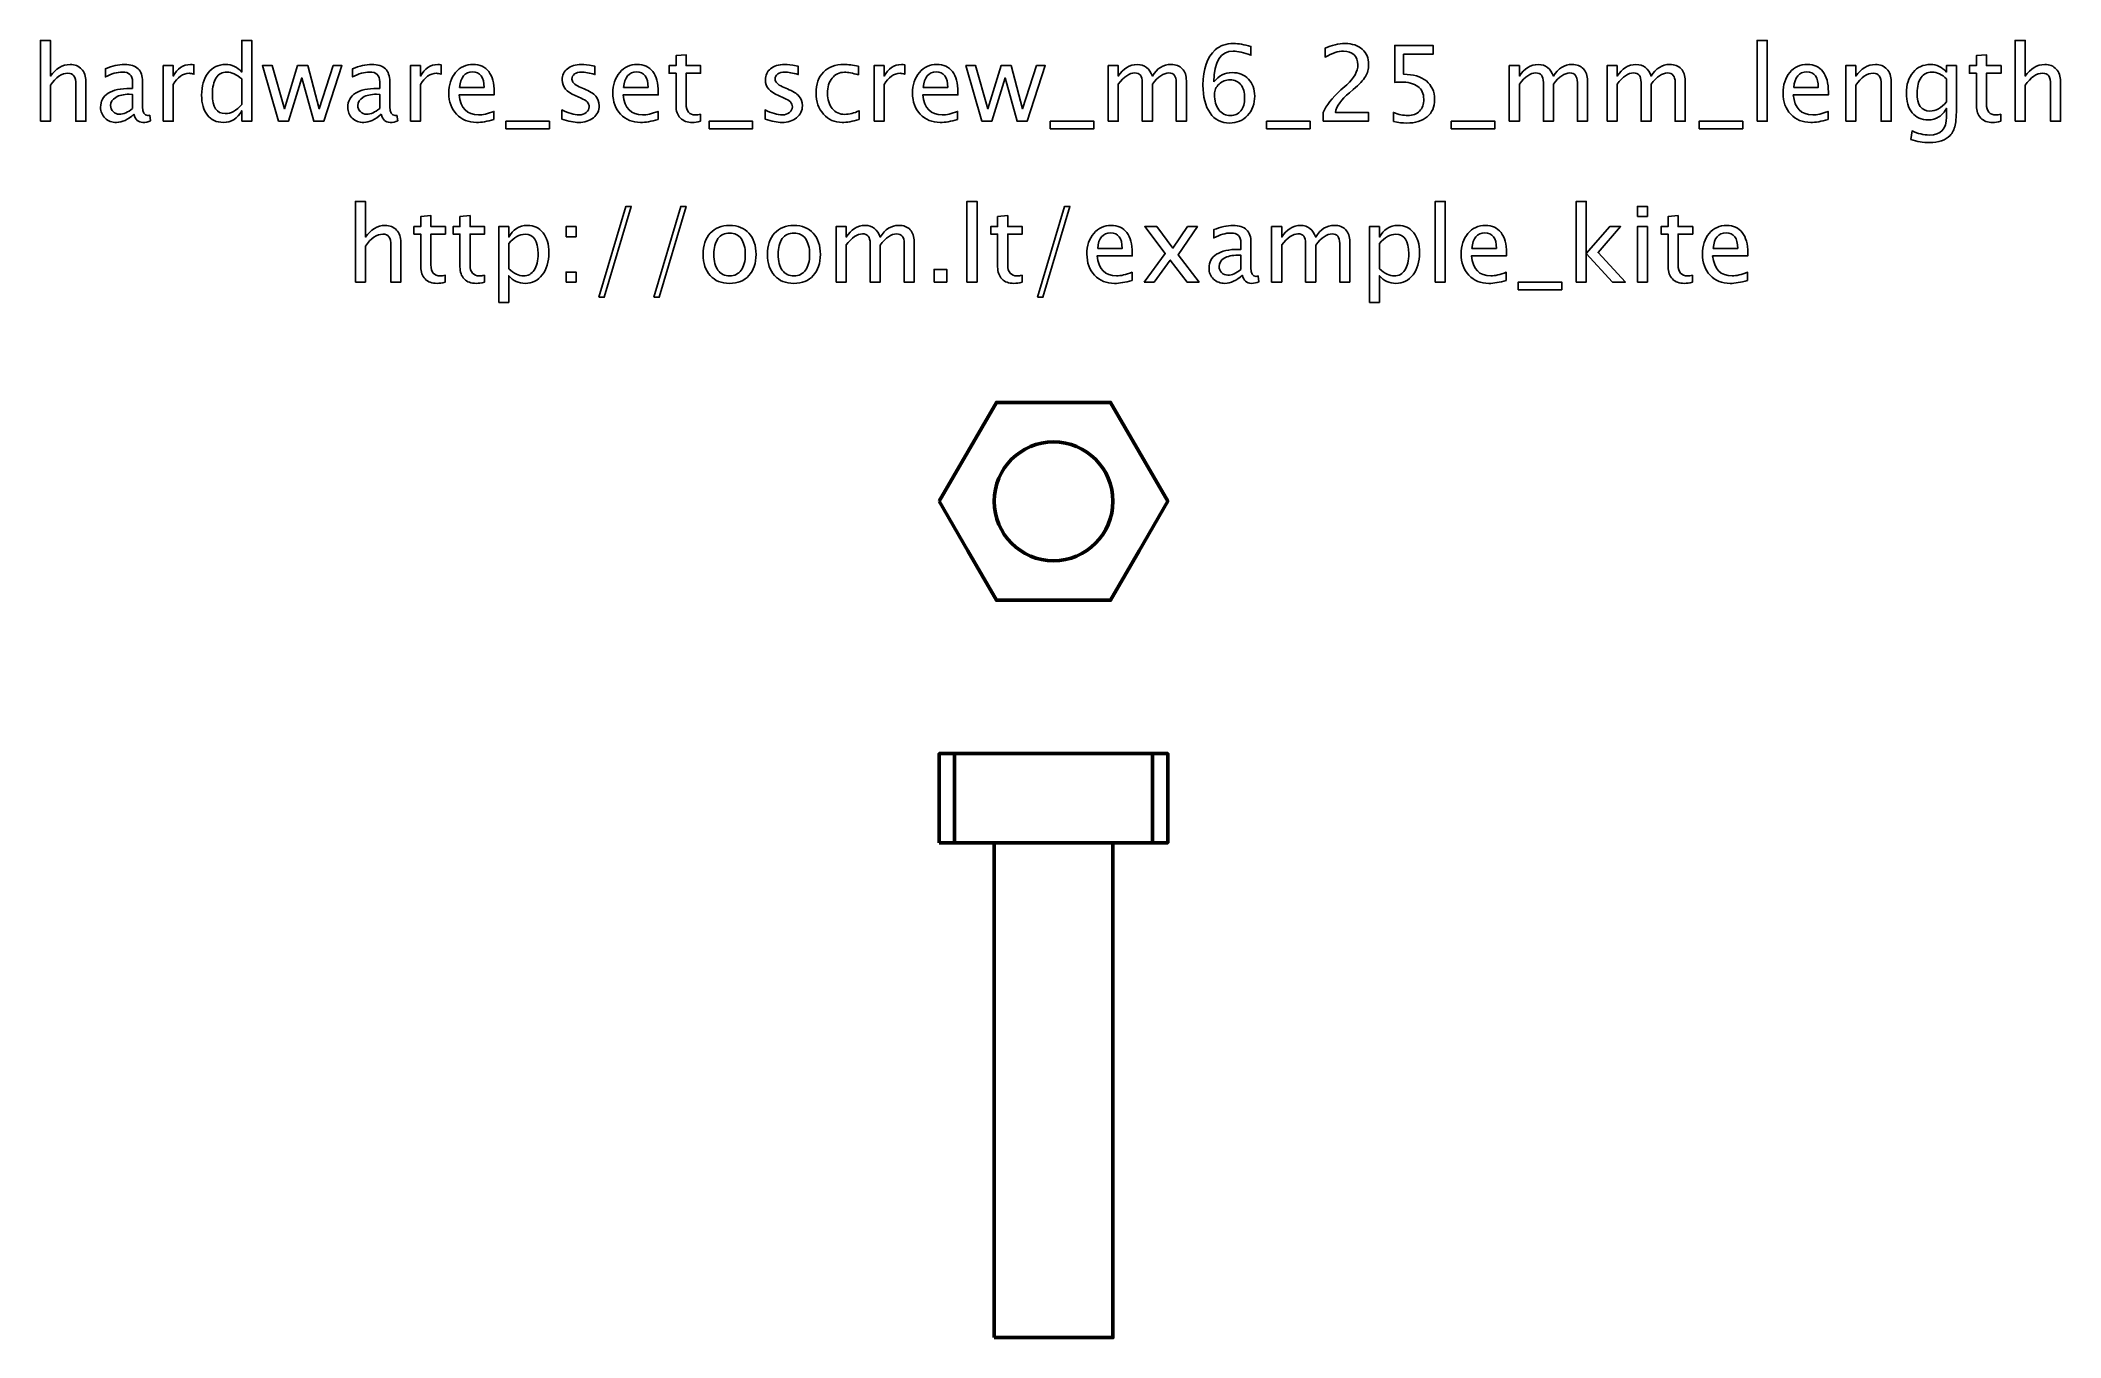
# Model space of a CAD drawing. Header units: centimetres. Extents: x -5.1 to 5.1, y 0.3 to 6.8.
import ezdxf

# ---------------------------------------------------------------- set-up
doc = ezdxf.new("R2010")
doc.units = ezdxf.units.CM
doc.header["$MEASUREMENT"] = 0
doc.layers.add('Layer 1', color=7, linetype='Continuous')

msp = doc.modelspace()

# ---------------------------------------------------------------- linework, layer by layer
at = {"layer": 'Layer 1', "lineweight": 53}
for points in [[(-0.57735, 2.77502), (0.57735, 2.77502), (0.57735, 3.22502), (-0.57735, 3.22502), (-0.57735, 2.77502)], [(-0.5, 2.77502), (0.5, 2.77502), (0.5, 3.22502), (-0.5, 3.22502), (-0.5, 2.77502)], [(-0.3, 0.27502), (0.3, 0.27502), (0.3, 2.77502), (-0.3, 2.77502), (-0.3, 0.27502)]]:
    msp.add_lwpolyline(points, close=True, dxfattribs=at)
at = {"layer": 'Layer 1'}
for points, knots in [([(-5.12091, 6.42044), (-5.12091, 6.42044), (-5.12091, 6.82843), (-5.12091, 6.82843), (-5.12091, 6.82843), (-5.12091, 6.82843), (-5.07011, 6.82843), (-5.07011, 6.82843), (-5.07011, 6.82843), (-5.07011, 6.82843), (-5.07011, 6.64789), (-5.07011, 6.64789), (-5.07011, 6.64789), (-5.04321, 6.68714), (-5.01022, 6.70672), (-4.97124, 6.70672), (-4.97124, 6.70672), (-4.94672, 6.70672), (-4.92723, 6.69905), (-4.91286, 6.68361), (-4.91286, 6.68361), (-4.89848, 6.66827), (-4.89125, 6.64754), (-4.89125, 6.62161), (-4.89125, 6.62161), (-4.89125, 6.62161), (-4.89125, 6.42044), (-4.89125, 6.42044), (-4.89125, 6.42044), (-4.89125, 6.42044), (-4.94205, 6.42044), (-4.94205, 6.42044), (-4.94205, 6.42044), (-4.94205, 6.42044), (-4.94205, 6.60503), (-4.94205, 6.60503), (-4.94205, 6.60503), (-4.94205, 6.62585), (-4.94514, 6.64066), (-4.95122, 6.64948), (-4.95122, 6.64948), (-4.9574, 6.65839), (-4.96754, 6.6628), (-4.98174, 6.6628), (-4.98174, 6.6628), (-5.01296, 6.6628), (-5.04242, 6.64243), (-5.07011, 6.60168), (-5.07011, 6.60168), (-5.07011, 6.60168), (-5.07011, 6.42044), (-5.07011, 6.42044), (-5.07011, 6.42044), (-5.07011, 6.42044), (-5.12091, 6.42044), (-5.12091, 6.42044)], [0, 0, 0, 0, 0.06666667, 0.06666667, 0.06666667, 0.06666667, 0.13333333, 0.13333333, 0.13333333, 0.13333333, 0.2, 0.2, 0.2, 0.2, 0.26666667, 0.26666667, 0.26666667, 0.26666667, 0.33333333, 0.33333333, 0.33333333, 0.33333333, 0.4, 0.4, 0.4, 0.4, 0.46666667, 0.46666667, 0.46666667, 0.46666667, 0.53333333, 0.53333333, 0.53333333, 0.53333333, 0.6, 0.6, 0.6, 0.6, 0.66666667, 0.66666667, 0.66666667, 0.66666667, 0.73333333, 0.73333333, 0.73333333, 0.73333333, 0.8, 0.8, 0.8, 0.8, 0.86666667, 0.86666667, 0.86666667, 0.86666667, 1, 1, 1, 1]), ([(-4.10331, 6.42044), (-4.10331, 6.42044), (-4.10331, 6.47309), (-4.10331, 6.47309), (-4.10331, 6.47309), (-4.12404, 6.43376), (-4.15526, 6.41409), (-4.19698, 6.41409), (-4.19698, 6.41409), (-4.23084, 6.41409), (-4.25748, 6.42635), (-4.27688, 6.45096), (-4.27688, 6.45096), (-4.29628, 6.47556), (-4.30598, 6.50916), (-4.30598, 6.55176), (-4.30598, 6.55176), (-4.30598, 6.59833), (-4.29496, 6.63581), (-4.273, 6.66421), (-4.273, 6.66421), (-4.25095, 6.69252), (-4.22202, 6.70672), (-4.18613, 6.70672), (-4.18613, 6.70672), (-4.15288, 6.70672), (-4.12519, 6.69402), (-4.10331, 6.66853), (-4.10331, 6.66853), (-4.10331, 6.66853), (-4.10331, 6.82843), (-4.10331, 6.82843), (-4.10331, 6.82843), (-4.10331, 6.82843), (-4.05251, 6.82843), (-4.05251, 6.82843), (-4.05251, 6.82843), (-4.05251, 6.82843), (-4.05251, 6.42044), (-4.05251, 6.42044), (-4.05251, 6.42044), (-4.05251, 6.42044), (-4.10331, 6.42044), (-4.10331, 6.42044)], [0, 0, 0, 0, 0.08333333, 0.08333333, 0.08333333, 0.08333333, 0.16666667, 0.16666667, 0.16666667, 0.16666667, 0.25, 0.25, 0.25, 0.25, 0.33333333, 0.33333333, 0.33333333, 0.33333333, 0.41666667, 0.41666667, 0.41666667, 0.41666667, 0.5, 0.5, 0.5, 0.5, 0.58333333, 0.58333333, 0.58333333, 0.58333333, 0.66666667, 0.66666667, 0.66666667, 0.66666667, 0.75, 0.75, 0.75, 0.75, 0.83333333, 0.83333333, 0.83333333, 0.83333333, 1, 1, 1, 1]), ([(-1.78483, 6.42053), (-1.80053, 6.41621), (-1.8142, 6.41409), (-1.82575, 6.41409), (-1.82575, 6.41409), (-1.85168, 6.41409), (-1.87187, 6.4215), (-1.88634, 6.43632), (-1.88634, 6.43632), (-1.90089, 6.45113), (-1.90812, 6.47168), (-1.90812, 6.49805), (-1.90812, 6.49805), (-1.90812, 6.49805), (-1.90812, 6.6628), (-1.90812, 6.6628), (-1.90812, 6.6628), (-1.90812, 6.6628), (-1.94322, 6.6628), (-1.94322, 6.6628), (-1.94322, 6.6628), (-1.94322, 6.6628), (-1.94322, 6.7009), (-1.94322, 6.7009), (-1.94322, 6.7009), (-1.94322, 6.7009), (-1.90812, 6.7009), (-1.90812, 6.7009), (-1.90812, 6.7009), (-1.90812, 6.7009), (-1.90812, 6.75161), (-1.90812, 6.75161), (-1.90812, 6.75161), (-1.90812, 6.75161), (-1.85732, 6.75646), (-1.85732, 6.75646), (-1.85732, 6.75646), (-1.85732, 6.75646), (-1.85732, 6.7009), (-1.85732, 6.7009), (-1.85732, 6.7009), (-1.85732, 6.7009), (-1.78377, 6.7009), (-1.78377, 6.7009), (-1.78377, 6.7009), (-1.78377, 6.7009), (-1.78377, 6.6628), (-1.78377, 6.6628), (-1.78377, 6.6628), (-1.78377, 6.6628), (-1.85732, 6.6628), (-1.85732, 6.6628), (-1.85732, 6.6628), (-1.85732, 6.6628), (-1.85732, 6.50722), (-1.85732, 6.50722), (-1.85732, 6.50722), (-1.85732, 6.47053), (-1.84136, 6.45219), (-1.80952, 6.45219), (-1.80952, 6.45219), (-1.80273, 6.45219), (-1.79453, 6.45334), (-1.78483, 6.45554), (-1.78483, 6.45554), (-1.78483, 6.45554), (-1.78483, 6.42053), (-1.78483, 6.42053)], [0, 0, 0, 0, 0.05555556, 0.05555556, 0.05555556, 0.05555556, 0.11111111, 0.11111111, 0.11111111, 0.11111111, 0.16666667, 0.16666667, 0.16666667, 0.16666667, 0.22222222, 0.22222222, 0.22222222, 0.22222222, 0.27777778, 0.27777778, 0.27777778, 0.27777778, 0.33333333, 0.33333333, 0.33333333, 0.33333333, 0.38888889, 0.38888889, 0.38888889, 0.38888889, 0.44444444, 0.44444444, 0.44444444, 0.44444444, 0.5, 0.5, 0.5, 0.5, 0.55555556, 0.55555556, 0.55555556, 0.55555556, 0.61111111, 0.61111111, 0.61111111, 0.61111111, 0.66666667, 0.66666667, 0.66666667, 0.66666667, 0.72222222, 0.72222222, 0.72222222, 0.72222222, 0.77777778, 0.77777778, 0.77777778, 0.77777778, 0.83333333, 0.83333333, 0.83333333, 0.83333333, 0.88888889, 0.88888889, 0.88888889, 0.88888889, 1, 1, 1, 1]), ([(0.81104, 6.6187), (0.83538, 6.65019), (0.86598, 6.66597), (0.90285, 6.66597), (0.90285, 6.66597), (0.93627, 6.66597), (0.96361, 6.65495), (0.98496, 6.63281), (0.98496, 6.63281), (1.00621, 6.61068), (1.01688, 6.58228), (1.01688, 6.54762), (1.01688, 6.54762), (1.01688, 6.50784), (1.00498, 6.47512), (0.98108, 6.44946), (0.98108, 6.44946), (0.95718, 6.42379), (0.92684, 6.41091), (0.88988, 6.41091), (0.88988, 6.41091), (0.8479, 6.41091), (0.81492, 6.42794), (0.79119, 6.46189), (0.79119, 6.46189), (0.76738, 6.49593), (0.75547, 6.54303), (0.75547, 6.60309), (0.75547, 6.60309), (0.75547, 6.68405), (0.77629, 6.74341), (0.81783, 6.78133), (0.81783, 6.78133), (0.84041, 6.80215), (0.87163, 6.81255), (0.9114, 6.81255), (0.9114, 6.81255), (0.93451, 6.81255), (0.96317, 6.80779), (0.99731, 6.79827), (0.99731, 6.79827), (0.99731, 6.79827), (0.99731, 6.75382), (0.99731, 6.75382), (0.99731, 6.75382), (0.96123, 6.76758), (0.9316, 6.77445), (0.90832, 6.77445), (0.90832, 6.77445), (0.84349, 6.77445), (0.81104, 6.72251), (0.81104, 6.6187)], [0, 0, 0, 0, 0.07142857, 0.07142857, 0.07142857, 0.07142857, 0.14285714, 0.14285714, 0.14285714, 0.14285714, 0.21428571, 0.21428571, 0.21428571, 0.21428571, 0.28571429, 0.28571429, 0.28571429, 0.28571429, 0.35714286, 0.35714286, 0.35714286, 0.35714286, 0.42857143, 0.42857143, 0.42857143, 0.42857143, 0.5, 0.5, 0.5, 0.5, 0.57142857, 0.57142857, 0.57142857, 0.57142857, 0.64285714, 0.64285714, 0.64285714, 0.64285714, 0.71428571, 0.71428571, 0.71428571, 0.71428571, 0.78571429, 0.78571429, 0.78571429, 0.78571429, 0.85714286, 0.85714286, 0.85714286, 0.85714286, 1, 1, 1, 1]), ([(1.36314, 6.42044), (1.36314, 6.42044), (1.36314, 6.46489), (1.36314, 6.46489), (1.36314, 6.46489), (1.37796, 6.49955), (1.40786, 6.53739), (1.45292, 6.57822), (1.45292, 6.57822), (1.45292, 6.57822), (1.48203, 6.60433), (1.48203, 6.60433), (1.48203, 6.60433), (1.51951, 6.63837), (1.5383, 6.67206), (1.5383, 6.70557), (1.5383, 6.70557), (1.5383, 6.72701), (1.53186, 6.74376), (1.51907, 6.75602), (1.51907, 6.75602), (1.50628, 6.76828), (1.48855, 6.77445), (1.46606, 6.77445), (1.46606, 6.77445), (1.43978, 6.77445), (1.40865, 6.7644), (1.37267, 6.74429), (1.37267, 6.74429), (1.37267, 6.74429), (1.37267, 6.78874), (1.37267, 6.78874), (1.37267, 6.78874), (1.40662, 6.80462), (1.4404, 6.81255), (1.47409, 6.81255), (1.47409, 6.81255), (1.5099, 6.81255), (1.53865, 6.80294), (1.56035, 6.78363), (1.56035, 6.78363), (1.58195, 6.76431), (1.5928, 6.73874), (1.5928, 6.70681), (1.5928, 6.70681), (1.5928, 6.68388), (1.58733, 6.66351), (1.5764, 6.64578), (1.5764, 6.64578), (1.56537, 6.62796), (1.545, 6.60644), (1.5151, 6.58104), (1.5151, 6.58104), (1.5151, 6.58104), (1.49543, 6.56429), (1.49543, 6.56429), (1.49543, 6.56429), (1.45451, 6.52963), (1.43087, 6.49646), (1.42452, 6.46489), (1.42452, 6.46489), (1.42452, 6.46489), (1.59121, 6.46489), (1.59121, 6.46489), (1.59121, 6.46489), (1.59121, 6.46489), (1.59121, 6.42044), (1.59121, 6.42044), (1.59121, 6.42044), (1.59121, 6.42044), (1.36314, 6.42044), (1.36314, 6.42044)], [0, 0, 0, 0, 0.05263158, 0.05263158, 0.05263158, 0.05263158, 0.10526316, 0.10526316, 0.10526316, 0.10526316, 0.15789474, 0.15789474, 0.15789474, 0.15789474, 0.21052632, 0.21052632, 0.21052632, 0.21052632, 0.26315789, 0.26315789, 0.26315789, 0.26315789, 0.31578947, 0.31578947, 0.31578947, 0.31578947, 0.36842105, 0.36842105, 0.36842105, 0.36842105, 0.42105263, 0.42105263, 0.42105263, 0.42105263, 0.47368421, 0.47368421, 0.47368421, 0.47368421, 0.52631579, 0.52631579, 0.52631579, 0.52631579, 0.57894737, 0.57894737, 0.57894737, 0.57894737, 0.63157895, 0.63157895, 0.63157895, 0.63157895, 0.68421053, 0.68421053, 0.68421053, 0.68421053, 0.73684211, 0.73684211, 0.73684211, 0.73684211, 0.78947368, 0.78947368, 0.78947368, 0.78947368, 0.84210526, 0.84210526, 0.84210526, 0.84210526, 0.89473684, 0.89473684, 0.89473684, 0.89473684, 1, 1, 1, 1]), ([(1.71839, 6.41885), (1.71839, 6.41885), (1.71839, 6.46436), (1.71839, 6.46436), (1.71839, 6.46436), (1.7437, 6.45413), (1.76769, 6.44902), (1.79062, 6.44902), (1.79062, 6.44902), (1.81567, 6.44902), (1.83542, 6.45642), (1.8498, 6.47124), (1.8498, 6.47124), (1.86418, 6.48606), (1.87132, 6.50643), (1.87132, 6.53236), (1.87132, 6.53236), (1.87132, 6.56023), (1.86118, 6.58157), (1.84089, 6.5963), (1.84089, 6.5963), (1.82061, 6.61103), (1.79124, 6.61835), (1.75287, 6.61835), (1.75287, 6.61835), (1.74397, 6.61835), (1.73453, 6.61773), (1.72474, 6.6165), (1.72474, 6.6165), (1.72474, 6.6165), (1.72474, 6.80303), (1.72474, 6.80303), (1.72474, 6.80303), (1.72474, 6.80303), (1.91842, 6.80303), (1.91842, 6.80303), (1.91842, 6.80303), (1.91842, 6.80303), (1.91842, 6.75858), (1.91842, 6.75858), (1.91842, 6.75858), (1.91842, 6.75858), (1.76919, 6.75858), (1.76919, 6.75858), (1.76919, 6.75858), (1.76919, 6.75858), (1.76919, 6.65751), (1.76919, 6.65751), (1.76919, 6.65751), (1.8184, 6.65751), (1.85677, 6.64622), (1.88437, 6.62364), (1.88437, 6.62364), (1.91198, 6.60115), (1.92582, 6.56993), (1.92582, 6.52998), (1.92582, 6.52998), (1.92582, 6.49276), (1.9133, 6.46366), (1.88825, 6.44258), (1.88825, 6.44258), (1.8632, 6.4215), (1.82863, 6.41091), (1.78453, 6.41091), (1.78453, 6.41091), (1.76487, 6.41091), (1.74282, 6.41356), (1.71839, 6.41885)], [0, 0, 0, 0, 0.05555556, 0.05555556, 0.05555556, 0.05555556, 0.11111111, 0.11111111, 0.11111111, 0.11111111, 0.16666667, 0.16666667, 0.16666667, 0.16666667, 0.22222222, 0.22222222, 0.22222222, 0.22222222, 0.27777778, 0.27777778, 0.27777778, 0.27777778, 0.33333333, 0.33333333, 0.33333333, 0.33333333, 0.38888889, 0.38888889, 0.38888889, 0.38888889, 0.44444444, 0.44444444, 0.44444444, 0.44444444, 0.5, 0.5, 0.5, 0.5, 0.55555556, 0.55555556, 0.55555556, 0.55555556, 0.61111111, 0.61111111, 0.61111111, 0.61111111, 0.66666667, 0.66666667, 0.66666667, 0.66666667, 0.72222222, 0.72222222, 0.72222222, 0.72222222, 0.77777778, 0.77777778, 0.77777778, 0.77777778, 0.83333333, 0.83333333, 0.83333333, 0.83333333, 0.88888889, 0.88888889, 0.88888889, 0.88888889, 1, 1, 1, 1]), ([(3.55656, 6.42044), (3.55656, 6.42044), (3.55656, 6.82843), (3.55656, 6.82843), (3.55656, 6.82843), (3.55656, 6.82843), (3.60736, 6.82843), (3.60736, 6.82843), (3.60736, 6.82843), (3.60736, 6.82843), (3.60736, 6.42044), (3.60736, 6.42044), (3.60736, 6.42044), (3.60736, 6.42044), (3.55656, 6.42044), (3.55656, 6.42044)], [0, 0, 0, 0, 0.2, 0.2, 0.2, 0.2, 0.4, 0.4, 0.4, 0.4, 0.6, 0.6, 0.6, 0.6, 1, 1, 1, 1]), ([(4.78812, 6.42053), (4.77242, 6.41621), (4.75875, 6.41409), (4.7472, 6.41409), (4.7472, 6.41409), (4.72127, 6.41409), (4.70108, 6.4215), (4.68661, 6.43632), (4.68661, 6.43632), (4.67206, 6.45113), (4.66483, 6.47168), (4.66483, 6.49805), (4.66483, 6.49805), (4.66483, 6.49805), (4.66483, 6.6628), (4.66483, 6.6628), (4.66483, 6.6628), (4.66483, 6.6628), (4.62973, 6.6628), (4.62973, 6.6628), (4.62973, 6.6628), (4.62973, 6.6628), (4.62973, 6.7009), (4.62973, 6.7009), (4.62973, 6.7009), (4.62973, 6.7009), (4.66483, 6.7009), (4.66483, 6.7009), (4.66483, 6.7009), (4.66483, 6.7009), (4.66483, 6.75161), (4.66483, 6.75161), (4.66483, 6.75161), (4.66483, 6.75161), (4.71563, 6.75646), (4.71563, 6.75646), (4.71563, 6.75646), (4.71563, 6.75646), (4.71563, 6.7009), (4.71563, 6.7009), (4.71563, 6.7009), (4.71563, 6.7009), (4.78918, 6.7009), (4.78918, 6.7009), (4.78918, 6.7009), (4.78918, 6.7009), (4.78918, 6.6628), (4.78918, 6.6628), (4.78918, 6.6628), (4.78918, 6.6628), (4.71563, 6.6628), (4.71563, 6.6628), (4.71563, 6.6628), (4.71563, 6.6628), (4.71563, 6.50722), (4.71563, 6.50722), (4.71563, 6.50722), (4.71563, 6.47053), (4.73159, 6.45219), (4.76343, 6.45219), (4.76343, 6.45219), (4.77022, 6.45219), (4.77842, 6.45334), (4.78812, 6.45554), (4.78812, 6.45554), (4.78812, 6.45554), (4.78812, 6.42053), (4.78812, 6.42053)], [0, 0, 0, 0, 0.05555556, 0.05555556, 0.05555556, 0.05555556, 0.11111111, 0.11111111, 0.11111111, 0.11111111, 0.16666667, 0.16666667, 0.16666667, 0.16666667, 0.22222222, 0.22222222, 0.22222222, 0.22222222, 0.27777778, 0.27777778, 0.27777778, 0.27777778, 0.33333333, 0.33333333, 0.33333333, 0.33333333, 0.38888889, 0.38888889, 0.38888889, 0.38888889, 0.44444444, 0.44444444, 0.44444444, 0.44444444, 0.5, 0.5, 0.5, 0.5, 0.55555556, 0.55555556, 0.55555556, 0.55555556, 0.61111111, 0.61111111, 0.61111111, 0.61111111, 0.66666667, 0.66666667, 0.66666667, 0.66666667, 0.72222222, 0.72222222, 0.72222222, 0.72222222, 0.77777778, 0.77777778, 0.77777778, 0.77777778, 0.83333333, 0.83333333, 0.83333333, 0.83333333, 0.88888889, 0.88888889, 0.88888889, 0.88888889, 1, 1, 1, 1]), ([(4.86062, 6.42044), (4.86062, 6.42044), (4.86062, 6.82843), (4.86062, 6.82843), (4.86062, 6.82843), (4.86062, 6.82843), (4.91142, 6.82843), (4.91142, 6.82843), (4.91142, 6.82843), (4.91142, 6.82843), (4.91142, 6.64789), (4.91142, 6.64789), (4.91142, 6.64789), (4.93832, 6.68714), (4.97131, 6.70672), (5.01029, 6.70672), (5.01029, 6.70672), (5.03481, 6.70672), (5.0543, 6.69905), (5.06867, 6.68361), (5.06867, 6.68361), (5.08305, 6.66827), (5.09028, 6.64754), (5.09028, 6.62161), (5.09028, 6.62161), (5.09028, 6.62161), (5.09028, 6.42044), (5.09028, 6.42044), (5.09028, 6.42044), (5.09028, 6.42044), (5.03948, 6.42044), (5.03948, 6.42044), (5.03948, 6.42044), (5.03948, 6.42044), (5.03948, 6.60503), (5.03948, 6.60503), (5.03948, 6.60503), (5.03948, 6.62585), (5.03639, 6.64066), (5.03031, 6.64948), (5.03031, 6.64948), (5.02413, 6.65839), (5.01399, 6.6628), (4.99979, 6.6628), (4.99979, 6.6628), (4.96857, 6.6628), (4.93911, 6.64243), (4.91142, 6.60168), (4.91142, 6.60168), (4.91142, 6.60168), (4.91142, 6.42044), (4.91142, 6.42044), (4.91142, 6.42044), (4.91142, 6.42044), (4.86062, 6.42044), (4.86062, 6.42044)], [0, 0, 0, 0, 0.06666667, 0.06666667, 0.06666667, 0.06666667, 0.13333333, 0.13333333, 0.13333333, 0.13333333, 0.2, 0.2, 0.2, 0.2, 0.26666667, 0.26666667, 0.26666667, 0.26666667, 0.33333333, 0.33333333, 0.33333333, 0.33333333, 0.4, 0.4, 0.4, 0.4, 0.46666667, 0.46666667, 0.46666667, 0.46666667, 0.53333333, 0.53333333, 0.53333333, 0.53333333, 0.6, 0.6, 0.6, 0.6, 0.66666667, 0.66666667, 0.66666667, 0.66666667, 0.73333333, 0.73333333, 0.73333333, 0.73333333, 0.8, 0.8, 0.8, 0.8, 0.86666667, 0.86666667, 0.86666667, 0.86666667, 1, 1, 1, 1]), ([(-4.64792, 6.45616), (-4.67843, 6.42811), (-4.7078, 6.41409), (-4.73602, 6.41409), (-4.73602, 6.41409), (-4.75922, 6.41409), (-4.77853, 6.42132), (-4.79379, 6.43587), (-4.79379, 6.43587), (-4.80914, 6.45043), (-4.81681, 6.46877), (-4.81681, 6.49091), (-4.81681, 6.49091), (-4.81681, 6.52151), (-4.80394, 6.54506), (-4.77818, 6.56146), (-4.77818, 6.56146), (-4.75243, 6.57787), (-4.71548, 6.58607), (-4.66732, 6.58607), (-4.66732, 6.58607), (-4.66732, 6.58607), (-4.65541, 6.58607), (-4.65541, 6.58607), (-4.65541, 6.58607), (-4.65541, 6.58607), (-4.65541, 6.61985), (-4.65541, 6.61985), (-4.65541, 6.61985), (-4.65541, 6.65239), (-4.67235, 6.66862), (-4.7063, 6.66862), (-4.7063, 6.66862), (-4.73259, 6.66862), (-4.76134, 6.66033), (-4.79247, 6.64375), (-4.79247, 6.64375), (-4.79247, 6.64375), (-4.79247, 6.68555), (-4.79247, 6.68555), (-4.79247, 6.68555), (-4.75825, 6.69967), (-4.72597, 6.70672), (-4.69572, 6.70672), (-4.69572, 6.70672), (-4.66459, 6.70672), (-4.64157, 6.69967), (-4.62684, 6.68547), (-4.62684, 6.68547), (-4.61202, 6.67127), (-4.60461, 6.64939), (-4.60461, 6.61985), (-4.60461, 6.61985), (-4.60461, 6.61985), (-4.60461, 6.49311), (-4.60461, 6.49311), (-4.60461, 6.49311), (-4.60461, 6.4641), (-4.59571, 6.44954), (-4.5778, 6.44954), (-4.5778, 6.44954), (-4.5756, 6.44954), (-4.57233, 6.4499), (-4.56801, 6.4506), (-4.56801, 6.4506), (-4.56801, 6.4506), (-4.5644, 6.42238), (-4.5644, 6.42238), (-4.5644, 6.42238), (-4.57595, 6.41682), (-4.58865, 6.41409), (-4.60259, 6.41409), (-4.60259, 6.41409), (-4.62631, 6.41409), (-4.64139, 6.42811), (-4.64792, 6.45616)], [0, 0, 0, 0, 0.05, 0.05, 0.05, 0.05, 0.1, 0.1, 0.1, 0.1, 0.15, 0.15, 0.15, 0.15, 0.2, 0.2, 0.2, 0.2, 0.25, 0.25, 0.25, 0.25, 0.3, 0.3, 0.3, 0.3, 0.35, 0.35, 0.35, 0.35, 0.4, 0.4, 0.4, 0.4, 0.45, 0.45, 0.45, 0.45, 0.5, 0.5, 0.5, 0.5, 0.55, 0.55, 0.55, 0.55, 0.6, 0.6, 0.6, 0.6, 0.65, 0.65, 0.65, 0.65, 0.7, 0.7, 0.7, 0.7, 0.75, 0.75, 0.75, 0.75, 0.8, 0.8, 0.8, 0.8, 0.85, 0.85, 0.85, 0.85, 0.9, 0.9, 0.9, 0.9, 1, 1, 1, 1]), ([(-4.50028, 6.42044), (-4.50028, 6.42044), (-4.50028, 6.7009), (-4.50028, 6.7009), (-4.50028, 6.7009), (-4.50028, 6.7009), (-4.44948, 6.7009), (-4.44948, 6.7009), (-4.44948, 6.7009), (-4.44948, 6.7009), (-4.44948, 6.64789), (-4.44948, 6.64789), (-4.44948, 6.64789), (-4.42928, 6.68714), (-4.4, 6.70672), (-4.36155, 6.70672), (-4.36155, 6.70672), (-4.35635, 6.70672), (-4.35088, 6.70628), (-4.34523, 6.7054), (-4.34523, 6.7054), (-4.34523, 6.7054), (-4.34523, 6.65786), (-4.34523, 6.65786), (-4.34523, 6.65786), (-4.35405, 6.66077), (-4.36181, 6.66227), (-4.36852, 6.66227), (-4.36852, 6.66227), (-4.4008, 6.66227), (-4.42778, 6.64322), (-4.44948, 6.60503), (-4.44948, 6.60503), (-4.44948, 6.60503), (-4.44948, 6.42044), (-4.44948, 6.42044), (-4.44948, 6.42044), (-4.44948, 6.42044), (-4.50028, 6.42044), (-4.50028, 6.42044)], [0, 0, 0, 0, 0.09090909, 0.09090909, 0.09090909, 0.09090909, 0.18181818, 0.18181818, 0.18181818, 0.18181818, 0.27272727, 0.27272727, 0.27272727, 0.27272727, 0.36363636, 0.36363636, 0.36363636, 0.36363636, 0.45454545, 0.45454545, 0.45454545, 0.45454545, 0.54545455, 0.54545455, 0.54545455, 0.54545455, 0.63636364, 0.63636364, 0.63636364, 0.63636364, 0.72727273, 0.72727273, 0.72727273, 0.72727273, 0.81818182, 0.81818182, 0.81818182, 0.81818182, 1, 1, 1, 1]), ([(-4.10331, 6.63378), (-4.12968, 6.65698), (-4.15464, 6.66862), (-4.17828, 6.66862), (-4.17828, 6.66862), (-4.20156, 6.66862), (-4.21955, 6.65892), (-4.23234, 6.63943), (-4.23234, 6.63943), (-4.24513, 6.62003), (-4.25148, 6.59251), (-4.25148, 6.55688), (-4.25148, 6.55688), (-4.25148, 6.49135), (-4.22978, 6.45854), (-4.1863, 6.45854), (-4.1863, 6.45854), (-4.15808, 6.45854), (-4.13039, 6.47397), (-4.10331, 6.50475), (-4.10331, 6.50475), (-4.10331, 6.50475), (-4.10331, 6.63378), (-4.10331, 6.63378)], [0, 0, 0, 0, 0.14285714, 0.14285714, 0.14285714, 0.14285714, 0.28571429, 0.28571429, 0.28571429, 0.28571429, 0.42857143, 0.42857143, 0.42857143, 0.42857143, 0.57142857, 0.57142857, 0.57142857, 0.57142857, 0.71428571, 0.71428571, 0.71428571, 0.71428571, 1, 1, 1, 1]), ([(-3.91793, 6.42044), (-3.91793, 6.42044), (-3.99836, 6.7009), (-3.99836, 6.7009), (-3.99836, 6.7009), (-3.99836, 6.7009), (-3.9488, 6.7009), (-3.9488, 6.7009), (-3.9488, 6.7009), (-3.9488, 6.7009), (-3.88715, 6.48315), (-3.88715, 6.48315), (-3.88715, 6.48315), (-3.88715, 6.48315), (-3.82065, 6.7009), (-3.82065, 6.7009), (-3.82065, 6.7009), (-3.82065, 6.7009), (-3.76985, 6.7009), (-3.76985, 6.7009), (-3.76985, 6.7009), (-3.76985, 6.7009), (-3.71138, 6.4835), (-3.71138, 6.4835), (-3.71138, 6.4835), (-3.71138, 6.4835), (-3.64065, 6.7009), (-3.64065, 6.7009), (-3.64065, 6.7009), (-3.64065, 6.7009), (-3.59725, 6.7009), (-3.59725, 6.7009), (-3.59725, 6.7009), (-3.59725, 6.7009), (-3.6888, 6.42044), (-3.6888, 6.42044), (-3.6888, 6.42044), (-3.6888, 6.42044), (-3.7396, 6.42044), (-3.7396, 6.42044), (-3.7396, 6.42044), (-3.7396, 6.42044), (-3.79975, 6.63916), (-3.79975, 6.63916), (-3.79975, 6.63916), (-3.79975, 6.63916), (-3.86713, 6.42044), (-3.86713, 6.42044), (-3.86713, 6.42044), (-3.86713, 6.42044), (-3.91793, 6.42044), (-3.91793, 6.42044)], [0, 0, 0, 0, 0.07142857, 0.07142857, 0.07142857, 0.07142857, 0.14285714, 0.14285714, 0.14285714, 0.14285714, 0.21428571, 0.21428571, 0.21428571, 0.21428571, 0.28571429, 0.28571429, 0.28571429, 0.28571429, 0.35714286, 0.35714286, 0.35714286, 0.35714286, 0.42857143, 0.42857143, 0.42857143, 0.42857143, 0.5, 0.5, 0.5, 0.5, 0.57142857, 0.57142857, 0.57142857, 0.57142857, 0.64285714, 0.64285714, 0.64285714, 0.64285714, 0.71428571, 0.71428571, 0.71428571, 0.71428571, 0.78571429, 0.78571429, 0.78571429, 0.78571429, 0.85714286, 0.85714286, 0.85714286, 0.85714286, 1, 1, 1, 1]), ([(-3.39846, 6.45616), (-3.42897, 6.42811), (-3.45834, 6.41409), (-3.48656, 6.41409), (-3.48656, 6.41409), (-3.50976, 6.41409), (-3.52907, 6.42132), (-3.54433, 6.43587), (-3.54433, 6.43587), (-3.55968, 6.45043), (-3.56735, 6.46877), (-3.56735, 6.49091), (-3.56735, 6.49091), (-3.56735, 6.52151), (-3.55448, 6.54506), (-3.52872, 6.56146), (-3.52872, 6.56146), (-3.50297, 6.57787), (-3.46602, 6.58607), (-3.41786, 6.58607), (-3.41786, 6.58607), (-3.41786, 6.58607), (-3.40595, 6.58607), (-3.40595, 6.58607), (-3.40595, 6.58607), (-3.40595, 6.58607), (-3.40595, 6.61985), (-3.40595, 6.61985), (-3.40595, 6.61985), (-3.40595, 6.65239), (-3.42289, 6.66862), (-3.45684, 6.66862), (-3.45684, 6.66862), (-3.48313, 6.66862), (-3.51188, 6.66033), (-3.54301, 6.64375), (-3.54301, 6.64375), (-3.54301, 6.64375), (-3.54301, 6.68555), (-3.54301, 6.68555), (-3.54301, 6.68555), (-3.50879, 6.69967), (-3.47651, 6.70672), (-3.44626, 6.70672), (-3.44626, 6.70672), (-3.41513, 6.70672), (-3.39211, 6.69967), (-3.37738, 6.68547), (-3.37738, 6.68547), (-3.36256, 6.67127), (-3.35515, 6.64939), (-3.35515, 6.61985), (-3.35515, 6.61985), (-3.35515, 6.61985), (-3.35515, 6.49311), (-3.35515, 6.49311), (-3.35515, 6.49311), (-3.35515, 6.4641), (-3.34625, 6.44954), (-3.32834, 6.44954), (-3.32834, 6.44954), (-3.32614, 6.44954), (-3.32287, 6.4499), (-3.31855, 6.4506), (-3.31855, 6.4506), (-3.31855, 6.4506), (-3.31494, 6.42238), (-3.31494, 6.42238), (-3.31494, 6.42238), (-3.32649, 6.41682), (-3.33919, 6.41409), (-3.35313, 6.41409), (-3.35313, 6.41409), (-3.37685, 6.41409), (-3.39193, 6.42811), (-3.39846, 6.45616)], [0, 0, 0, 0, 0.05, 0.05, 0.05, 0.05, 0.1, 0.1, 0.1, 0.1, 0.15, 0.15, 0.15, 0.15, 0.2, 0.2, 0.2, 0.2, 0.25, 0.25, 0.25, 0.25, 0.3, 0.3, 0.3, 0.3, 0.35, 0.35, 0.35, 0.35, 0.4, 0.4, 0.4, 0.4, 0.45, 0.45, 0.45, 0.45, 0.5, 0.5, 0.5, 0.5, 0.55, 0.55, 0.55, 0.55, 0.6, 0.6, 0.6, 0.6, 0.65, 0.65, 0.65, 0.65, 0.7, 0.7, 0.7, 0.7, 0.75, 0.75, 0.75, 0.75, 0.8, 0.8, 0.8, 0.8, 0.85, 0.85, 0.85, 0.85, 0.9, 0.9, 0.9, 0.9, 1, 1, 1, 1]), ([(-3.25082, 6.42044), (-3.25082, 6.42044), (-3.25082, 6.7009), (-3.25082, 6.7009), (-3.25082, 6.7009), (-3.25082, 6.7009), (-3.20002, 6.7009), (-3.20002, 6.7009), (-3.20002, 6.7009), (-3.20002, 6.7009), (-3.20002, 6.64789), (-3.20002, 6.64789), (-3.20002, 6.64789), (-3.17982, 6.68714), (-3.15054, 6.70672), (-3.11209, 6.70672), (-3.11209, 6.70672), (-3.10689, 6.70672), (-3.10142, 6.70628), (-3.09577, 6.7054), (-3.09577, 6.7054), (-3.09577, 6.7054), (-3.09577, 6.65786), (-3.09577, 6.65786), (-3.09577, 6.65786), (-3.10459, 6.66077), (-3.11235, 6.66227), (-3.11906, 6.66227), (-3.11906, 6.66227), (-3.15134, 6.66227), (-3.17832, 6.64322), (-3.20002, 6.60503), (-3.20002, 6.60503), (-3.20002, 6.60503), (-3.20002, 6.42044), (-3.20002, 6.42044), (-3.20002, 6.42044), (-3.20002, 6.42044), (-3.25082, 6.42044), (-3.25082, 6.42044)], [0, 0, 0, 0, 0.09090909, 0.09090909, 0.09090909, 0.09090909, 0.18181818, 0.18181818, 0.18181818, 0.18181818, 0.27272727, 0.27272727, 0.27272727, 0.27272727, 0.36363636, 0.36363636, 0.36363636, 0.36363636, 0.45454545, 0.45454545, 0.45454545, 0.45454545, 0.54545455, 0.54545455, 0.54545455, 0.54545455, 0.63636364, 0.63636364, 0.63636364, 0.63636364, 0.72727273, 0.72727273, 0.72727273, 0.72727273, 0.81818182, 0.81818182, 0.81818182, 0.81818182, 1, 1, 1, 1]), ([(-2.82845, 6.42944), (-2.86258, 6.41921), (-2.89178, 6.41409), (-2.91612, 6.41409), (-2.91612, 6.41409), (-2.95766, 6.41409), (-2.99144, 6.42785), (-3.01745, 6.45528), (-3.01745, 6.45528), (-3.04347, 6.48271), (-3.05652, 6.51825), (-3.05652, 6.56199), (-3.05652, 6.56199), (-3.05652, 6.60441), (-3.04506, 6.63925), (-3.02204, 6.6665), (-3.02204, 6.6665), (-2.99902, 6.69367), (-2.96956, 6.70725), (-2.93367, 6.70725), (-2.93367, 6.70725), (-2.89971, 6.70725), (-2.87343, 6.69517), (-2.85491, 6.671), (-2.85491, 6.671), (-2.83639, 6.64684), (-2.82713, 6.61262), (-2.82713, 6.56825), (-2.82713, 6.56825), (-2.82713, 6.56825), (-2.82739, 6.55273), (-2.82739, 6.55273), (-2.82739, 6.55273), (-2.82739, 6.55273), (-3.00467, 6.55273), (-3.00467, 6.55273), (-3.00467, 6.55273), (-2.99726, 6.4857), (-2.96454, 6.45219), (-2.90659, 6.45219), (-2.90659, 6.45219), (-2.88534, 6.45219), (-2.85932, 6.45819), (-2.82845, 6.47018), (-2.82845, 6.47018), (-2.82845, 6.47018), (-2.82845, 6.42944), (-2.82845, 6.42944)], [0, 0, 0, 0, 0.07692308, 0.07692308, 0.07692308, 0.07692308, 0.15384615, 0.15384615, 0.15384615, 0.15384615, 0.23076923, 0.23076923, 0.23076923, 0.23076923, 0.30769231, 0.30769231, 0.30769231, 0.30769231, 0.38461538, 0.38461538, 0.38461538, 0.38461538, 0.46153846, 0.46153846, 0.46153846, 0.46153846, 0.53846154, 0.53846154, 0.53846154, 0.53846154, 0.61538462, 0.61538462, 0.61538462, 0.61538462, 0.69230769, 0.69230769, 0.69230769, 0.69230769, 0.76923077, 0.76923077, 0.76923077, 0.76923077, 0.84615385, 0.84615385, 0.84615385, 0.84615385, 1, 1, 1, 1]), ([(-3.00202, 6.59083), (-3.00202, 6.59083), (-2.87819, 6.59083), (-2.87819, 6.59083), (-2.87819, 6.59083), (-2.87819, 6.64304), (-2.89769, 6.66915), (-2.93658, 6.66915), (-2.93658, 6.66915), (-2.97574, 6.66915), (-2.99752, 6.64304), (-3.00202, 6.59083)], [0, 0, 0, 0, 0.25, 0.25, 0.25, 0.25, 0.5, 0.5, 0.5, 0.5, 1, 1, 1, 1]), ([(-2.48492, 6.43049), (-2.48492, 6.43049), (-2.48492, 6.47706), (-2.48492, 6.47706), (-2.48492, 6.47706), (-2.45167, 6.46048), (-2.42283, 6.45219), (-2.39823, 6.45219), (-2.39823, 6.45219), (-2.38359, 6.45219), (-2.37142, 6.45616), (-2.3618, 6.4641), (-2.3618, 6.4641), (-2.35219, 6.47195), (-2.34734, 6.48182), (-2.34734, 6.49373), (-2.34734, 6.49373), (-2.34734, 6.5111), (-2.36083, 6.52548), (-2.38782, 6.53686), (-2.38782, 6.53686), (-2.38782, 6.53686), (-2.41754, 6.54947), (-2.41754, 6.54947), (-2.41754, 6.54947), (-2.46138, 6.56764), (-2.48334, 6.59392), (-2.48334, 6.62805), (-2.48334, 6.62805), (-2.48334, 6.65248), (-2.47469, 6.67171), (-2.45741, 6.68573), (-2.45741, 6.68573), (-2.44012, 6.69975), (-2.4164, 6.70672), (-2.38632, 6.70672), (-2.38632, 6.70672), (-2.37071, 6.70672), (-2.35131, 6.7046), (-2.32829, 6.70028), (-2.32829, 6.70028), (-2.32829, 6.70028), (-2.31771, 6.69825), (-2.31771, 6.69825), (-2.31771, 6.69825), (-2.31771, 6.69825), (-2.31771, 6.65592), (-2.31771, 6.65592), (-2.31771, 6.65592), (-2.34602, 6.66439), (-2.36859, 6.66862), (-2.38544, 6.66862), (-2.38544, 6.66862), (-2.40026, 6.66862), (-2.41199, 6.66536), (-2.42089, 6.65892), (-2.42089, 6.65892), (-2.42971, 6.65248), (-2.43412, 6.64384), (-2.43412, 6.63299), (-2.43412, 6.63299), (-2.43412, 6.61773), (-2.42178, 6.60477), (-2.39699, 6.59427), (-2.39699, 6.59427), (-2.39699, 6.59427), (-2.37256, 6.58395), (-2.37256, 6.58395), (-2.37256, 6.58395), (-2.34487, 6.57231), (-2.32529, 6.55996), (-2.31383, 6.547), (-2.31383, 6.547), (-2.30227, 6.53404), (-2.29654, 6.51781), (-2.29654, 6.4984), (-2.29654, 6.4984), (-2.29654, 6.4738), (-2.30624, 6.4536), (-2.32573, 6.43781), (-2.32573, 6.43781), (-2.34513, 6.42203), (-2.37001, 6.41409), (-2.40026, 6.41409), (-2.40026, 6.41409), (-2.42354, 6.41409), (-2.45167, 6.41956), (-2.48492, 6.43049)], [0, 0, 0, 0, 0.04347826, 0.04347826, 0.04347826, 0.04347826, 0.08695652, 0.08695652, 0.08695652, 0.08695652, 0.13043478, 0.13043478, 0.13043478, 0.13043478, 0.17391304, 0.17391304, 0.17391304, 0.17391304, 0.2173913, 0.2173913, 0.2173913, 0.2173913, 0.26086957, 0.26086957, 0.26086957, 0.26086957, 0.30434783, 0.30434783, 0.30434783, 0.30434783, 0.34782609, 0.34782609, 0.34782609, 0.34782609, 0.39130435, 0.39130435, 0.39130435, 0.39130435, 0.43478261, 0.43478261, 0.43478261, 0.43478261, 0.47826087, 0.47826087, 0.47826087, 0.47826087, 0.52173913, 0.52173913, 0.52173913, 0.52173913, 0.56521739, 0.56521739, 0.56521739, 0.56521739, 0.60869565, 0.60869565, 0.60869565, 0.60869565, 0.65217391, 0.65217391, 0.65217391, 0.65217391, 0.69565217, 0.69565217, 0.69565217, 0.69565217, 0.73913043, 0.73913043, 0.73913043, 0.73913043, 0.7826087, 0.7826087, 0.7826087, 0.7826087, 0.82608696, 0.82608696, 0.82608696, 0.82608696, 0.86956522, 0.86956522, 0.86956522, 0.86956522, 0.91304348, 0.91304348, 0.91304348, 0.91304348, 1, 1, 1, 1]), ([(-1.99923, 6.42944), (-2.03336, 6.41921), (-2.06256, 6.41409), (-2.0869, 6.41409), (-2.0869, 6.41409), (-2.12844, 6.41409), (-2.16222, 6.42785), (-2.18823, 6.45528), (-2.18823, 6.45528), (-2.21425, 6.48271), (-2.2273, 6.51825), (-2.2273, 6.56199), (-2.2273, 6.56199), (-2.2273, 6.60441), (-2.21584, 6.63925), (-2.19282, 6.6665), (-2.19282, 6.6665), (-2.1698, 6.69367), (-2.14034, 6.70725), (-2.10445, 6.70725), (-2.10445, 6.70725), (-2.07049, 6.70725), (-2.04421, 6.69517), (-2.02569, 6.671), (-2.02569, 6.671), (-2.00717, 6.64684), (-1.99791, 6.61262), (-1.99791, 6.56825), (-1.99791, 6.56825), (-1.99791, 6.56825), (-1.99817, 6.55273), (-1.99817, 6.55273), (-1.99817, 6.55273), (-1.99817, 6.55273), (-2.17545, 6.55273), (-2.17545, 6.55273), (-2.17545, 6.55273), (-2.16804, 6.4857), (-2.13532, 6.45219), (-2.07737, 6.45219), (-2.07737, 6.45219), (-2.05612, 6.45219), (-2.0301, 6.45819), (-1.99923, 6.47018), (-1.99923, 6.47018), (-1.99923, 6.47018), (-1.99923, 6.42944), (-1.99923, 6.42944)], [0, 0, 0, 0, 0.07692308, 0.07692308, 0.07692308, 0.07692308, 0.15384615, 0.15384615, 0.15384615, 0.15384615, 0.23076923, 0.23076923, 0.23076923, 0.23076923, 0.30769231, 0.30769231, 0.30769231, 0.30769231, 0.38461538, 0.38461538, 0.38461538, 0.38461538, 0.46153846, 0.46153846, 0.46153846, 0.46153846, 0.53846154, 0.53846154, 0.53846154, 0.53846154, 0.61538462, 0.61538462, 0.61538462, 0.61538462, 0.69230769, 0.69230769, 0.69230769, 0.69230769, 0.76923077, 0.76923077, 0.76923077, 0.76923077, 0.84615385, 0.84615385, 0.84615385, 0.84615385, 1, 1, 1, 1]), ([(-2.1728, 6.59083), (-2.1728, 6.59083), (-2.04897, 6.59083), (-2.04897, 6.59083), (-2.04897, 6.59083), (-2.04897, 6.64304), (-2.06847, 6.66915), (-2.10736, 6.66915), (-2.10736, 6.66915), (-2.14652, 6.66915), (-2.1683, 6.64304), (-2.1728, 6.59083)], [0, 0, 0, 0, 0.25, 0.25, 0.25, 0.25, 0.5, 0.5, 0.5, 0.5, 1, 1, 1, 1]), ([(-1.45779, 6.43049), (-1.45779, 6.43049), (-1.45779, 6.47706), (-1.45779, 6.47706), (-1.45779, 6.47706), (-1.42454, 6.46048), (-1.3957, 6.45219), (-1.3711, 6.45219), (-1.3711, 6.45219), (-1.35646, 6.45219), (-1.34429, 6.45616), (-1.33467, 6.4641), (-1.33467, 6.4641), (-1.32506, 6.47195), (-1.32021, 6.48182), (-1.32021, 6.49373), (-1.32021, 6.49373), (-1.32021, 6.5111), (-1.3337, 6.52548), (-1.36069, 6.53686), (-1.36069, 6.53686), (-1.36069, 6.53686), (-1.39041, 6.54947), (-1.39041, 6.54947), (-1.39041, 6.54947), (-1.43425, 6.56764), (-1.45621, 6.59392), (-1.45621, 6.62805), (-1.45621, 6.62805), (-1.45621, 6.65248), (-1.44756, 6.67171), (-1.43028, 6.68573), (-1.43028, 6.68573), (-1.41299, 6.69975), (-1.38927, 6.70672), (-1.35919, 6.70672), (-1.35919, 6.70672), (-1.34358, 6.70672), (-1.32418, 6.7046), (-1.30116, 6.70028), (-1.30116, 6.70028), (-1.30116, 6.70028), (-1.29058, 6.69825), (-1.29058, 6.69825), (-1.29058, 6.69825), (-1.29058, 6.69825), (-1.29058, 6.65592), (-1.29058, 6.65592), (-1.29058, 6.65592), (-1.31889, 6.66439), (-1.34146, 6.66862), (-1.35831, 6.66862), (-1.35831, 6.66862), (-1.37313, 6.66862), (-1.38486, 6.66536), (-1.39376, 6.65892), (-1.39376, 6.65892), (-1.40258, 6.65248), (-1.40699, 6.64384), (-1.40699, 6.63299), (-1.40699, 6.63299), (-1.40699, 6.61773), (-1.39465, 6.60477), (-1.36986, 6.59427), (-1.36986, 6.59427), (-1.36986, 6.59427), (-1.34543, 6.58395), (-1.34543, 6.58395), (-1.34543, 6.58395), (-1.31774, 6.57231), (-1.29816, 6.55996), (-1.2867, 6.547), (-1.2867, 6.547), (-1.27514, 6.53404), (-1.26941, 6.51781), (-1.26941, 6.4984), (-1.26941, 6.4984), (-1.26941, 6.4738), (-1.27911, 6.4536), (-1.2986, 6.43781), (-1.2986, 6.43781), (-1.318, 6.42203), (-1.34288, 6.41409), (-1.37313, 6.41409), (-1.37313, 6.41409), (-1.39641, 6.41409), (-1.42454, 6.41956), (-1.45779, 6.43049)], [0, 0, 0, 0, 0.04347826, 0.04347826, 0.04347826, 0.04347826, 0.08695652, 0.08695652, 0.08695652, 0.08695652, 0.13043478, 0.13043478, 0.13043478, 0.13043478, 0.17391304, 0.17391304, 0.17391304, 0.17391304, 0.2173913, 0.2173913, 0.2173913, 0.2173913, 0.26086957, 0.26086957, 0.26086957, 0.26086957, 0.30434783, 0.30434783, 0.30434783, 0.30434783, 0.34782609, 0.34782609, 0.34782609, 0.34782609, 0.39130435, 0.39130435, 0.39130435, 0.39130435, 0.43478261, 0.43478261, 0.43478261, 0.43478261, 0.47826087, 0.47826087, 0.47826087, 0.47826087, 0.52173913, 0.52173913, 0.52173913, 0.52173913, 0.56521739, 0.56521739, 0.56521739, 0.56521739, 0.60869565, 0.60869565, 0.60869565, 0.60869565, 0.65217391, 0.65217391, 0.65217391, 0.65217391, 0.69565217, 0.69565217, 0.69565217, 0.69565217, 0.73913043, 0.73913043, 0.73913043, 0.73913043, 0.7826087, 0.7826087, 0.7826087, 0.7826087, 0.82608696, 0.82608696, 0.82608696, 0.82608696, 0.86956522, 0.86956522, 0.86956522, 0.86956522, 0.91304348, 0.91304348, 0.91304348, 0.91304348, 1, 1, 1, 1]), ([(-0.98322, 6.42891), (-1.01611, 6.41903), (-1.04451, 6.41409), (-1.06841, 6.41409), (-1.06841, 6.41409), (-1.10634, 6.41409), (-1.13773, 6.42811), (-1.16269, 6.45607), (-1.16269, 6.45607), (-1.18765, 6.48412), (-1.20017, 6.51948), (-1.20017, 6.56208), (-1.20017, 6.56208), (-1.20017, 6.60759), (-1.18783, 6.64313), (-1.16313, 6.66853), (-1.16313, 6.66853), (-1.13844, 6.69402), (-1.10395, 6.70672), (-1.05968, 6.70672), (-1.05968, 6.70672), (-1.0379, 6.70672), (-1.01338, 6.70372), (-0.98639, 6.69773), (-0.98639, 6.69773), (-0.98639, 6.69773), (-0.98639, 6.65486), (-0.98639, 6.65486), (-0.98639, 6.65486), (-1.01505, 6.66333), (-1.03843, 6.66756), (-1.05642, 6.66756), (-1.05642, 6.66756), (-1.08252, 6.66756), (-1.10342, 6.65777), (-1.11904, 6.63828), (-1.11904, 6.63828), (-1.13465, 6.61879), (-1.1425, 6.59277), (-1.1425, 6.56032), (-1.1425, 6.56032), (-1.1425, 6.52883), (-1.13438, 6.50343), (-1.11824, 6.48394), (-1.11824, 6.48394), (-1.1021, 6.46454), (-1.08102, 6.45484), (-1.05483, 6.45484), (-1.05483, 6.45484), (-1.03163, 6.45484), (-1.00782, 6.46083), (-0.98322, 6.47283), (-0.98322, 6.47283), (-0.98322, 6.47283), (-0.98322, 6.42891), (-0.98322, 6.42891)], [0, 0, 0, 0, 0.06666667, 0.06666667, 0.06666667, 0.06666667, 0.13333333, 0.13333333, 0.13333333, 0.13333333, 0.2, 0.2, 0.2, 0.2, 0.26666667, 0.26666667, 0.26666667, 0.26666667, 0.33333333, 0.33333333, 0.33333333, 0.33333333, 0.4, 0.4, 0.4, 0.4, 0.46666667, 0.46666667, 0.46666667, 0.46666667, 0.53333333, 0.53333333, 0.53333333, 0.53333333, 0.6, 0.6, 0.6, 0.6, 0.66666667, 0.66666667, 0.66666667, 0.66666667, 0.73333333, 0.73333333, 0.73333333, 0.73333333, 0.8, 0.8, 0.8, 0.8, 0.86666667, 0.86666667, 0.86666667, 0.86666667, 1, 1, 1, 1]), ([(-0.90693, 6.42044), (-0.90693, 6.42044), (-0.90693, 6.7009), (-0.90693, 6.7009), (-0.90693, 6.7009), (-0.90693, 6.7009), (-0.85613, 6.7009), (-0.85613, 6.7009), (-0.85613, 6.7009), (-0.85613, 6.7009), (-0.85613, 6.64789), (-0.85613, 6.64789), (-0.85613, 6.64789), (-0.83593, 6.68714), (-0.80665, 6.70672), (-0.7682, 6.70672), (-0.7682, 6.70672), (-0.763, 6.70672), (-0.75753, 6.70628), (-0.75188, 6.7054), (-0.75188, 6.7054), (-0.75188, 6.7054), (-0.75188, 6.65786), (-0.75188, 6.65786), (-0.75188, 6.65786), (-0.7607, 6.66077), (-0.76846, 6.66227), (-0.77517, 6.66227), (-0.77517, 6.66227), (-0.80745, 6.66227), (-0.83443, 6.64322), (-0.85613, 6.60503), (-0.85613, 6.60503), (-0.85613, 6.60503), (-0.85613, 6.42044), (-0.85613, 6.42044), (-0.85613, 6.42044), (-0.85613, 6.42044), (-0.90693, 6.42044), (-0.90693, 6.42044)], [0, 0, 0, 0, 0.09090909, 0.09090909, 0.09090909, 0.09090909, 0.18181818, 0.18181818, 0.18181818, 0.18181818, 0.27272727, 0.27272727, 0.27272727, 0.27272727, 0.36363636, 0.36363636, 0.36363636, 0.36363636, 0.45454545, 0.45454545, 0.45454545, 0.45454545, 0.54545455, 0.54545455, 0.54545455, 0.54545455, 0.63636364, 0.63636364, 0.63636364, 0.63636364, 0.72727273, 0.72727273, 0.72727273, 0.72727273, 0.81818182, 0.81818182, 0.81818182, 0.81818182, 1, 1, 1, 1]), ([(-0.48456, 6.42944), (-0.51869, 6.41921), (-0.54789, 6.41409), (-0.57223, 6.41409), (-0.57223, 6.41409), (-0.61377, 6.41409), (-0.64755, 6.42785), (-0.67356, 6.45528), (-0.67356, 6.45528), (-0.69958, 6.48271), (-0.71263, 6.51825), (-0.71263, 6.56199), (-0.71263, 6.56199), (-0.71263, 6.60441), (-0.70117, 6.63925), (-0.67815, 6.6665), (-0.67815, 6.6665), (-0.65513, 6.69367), (-0.62567, 6.70725), (-0.58978, 6.70725), (-0.58978, 6.70725), (-0.55582, 6.70725), (-0.52954, 6.69517), (-0.51102, 6.671), (-0.51102, 6.671), (-0.4925, 6.64684), (-0.48324, 6.61262), (-0.48324, 6.56825), (-0.48324, 6.56825), (-0.48324, 6.56825), (-0.4835, 6.55273), (-0.4835, 6.55273), (-0.4835, 6.55273), (-0.4835, 6.55273), (-0.66078, 6.55273), (-0.66078, 6.55273), (-0.66078, 6.55273), (-0.65337, 6.4857), (-0.62065, 6.45219), (-0.5627, 6.45219), (-0.5627, 6.45219), (-0.54145, 6.45219), (-0.51543, 6.45819), (-0.48456, 6.47018), (-0.48456, 6.47018), (-0.48456, 6.47018), (-0.48456, 6.42944), (-0.48456, 6.42944)], [0, 0, 0, 0, 0.07692308, 0.07692308, 0.07692308, 0.07692308, 0.15384615, 0.15384615, 0.15384615, 0.15384615, 0.23076923, 0.23076923, 0.23076923, 0.23076923, 0.30769231, 0.30769231, 0.30769231, 0.30769231, 0.38461538, 0.38461538, 0.38461538, 0.38461538, 0.46153846, 0.46153846, 0.46153846, 0.46153846, 0.53846154, 0.53846154, 0.53846154, 0.53846154, 0.61538462, 0.61538462, 0.61538462, 0.61538462, 0.69230769, 0.69230769, 0.69230769, 0.69230769, 0.76923077, 0.76923077, 0.76923077, 0.76923077, 0.84615385, 0.84615385, 0.84615385, 0.84615385, 1, 1, 1, 1]), ([(-0.65813, 6.59083), (-0.65813, 6.59083), (-0.5343, 6.59083), (-0.5343, 6.59083), (-0.5343, 6.59083), (-0.5343, 6.64304), (-0.5538, 6.66915), (-0.59269, 6.66915), (-0.59269, 6.66915), (-0.63185, 6.66915), (-0.65363, 6.64304), (-0.65813, 6.59083)], [0, 0, 0, 0, 0.25, 0.25, 0.25, 0.25, 0.5, 0.5, 0.5, 0.5, 1, 1, 1, 1]), ([(-0.36276, 6.42044), (-0.36276, 6.42044), (-0.44319, 6.7009), (-0.44319, 6.7009), (-0.44319, 6.7009), (-0.44319, 6.7009), (-0.39363, 6.7009), (-0.39363, 6.7009), (-0.39363, 6.7009), (-0.39363, 6.7009), (-0.33198, 6.48315), (-0.33198, 6.48315), (-0.33198, 6.48315), (-0.33198, 6.48315), (-0.26548, 6.7009), (-0.26548, 6.7009), (-0.26548, 6.7009), (-0.26548, 6.7009), (-0.21468, 6.7009), (-0.21468, 6.7009), (-0.21468, 6.7009), (-0.21468, 6.7009), (-0.15621, 6.4835), (-0.15621, 6.4835), (-0.15621, 6.4835), (-0.15621, 6.4835), (-0.08548, 6.7009), (-0.08548, 6.7009), (-0.08548, 6.7009), (-0.08548, 6.7009), (-0.04208, 6.7009), (-0.04208, 6.7009), (-0.04208, 6.7009), (-0.04208, 6.7009), (-0.13363, 6.42044), (-0.13363, 6.42044), (-0.13363, 6.42044), (-0.13363, 6.42044), (-0.18443, 6.42044), (-0.18443, 6.42044), (-0.18443, 6.42044), (-0.18443, 6.42044), (-0.24458, 6.63916), (-0.24458, 6.63916), (-0.24458, 6.63916), (-0.24458, 6.63916), (-0.31196, 6.42044), (-0.31196, 6.42044), (-0.31196, 6.42044), (-0.31196, 6.42044), (-0.36276, 6.42044), (-0.36276, 6.42044)], [0, 0, 0, 0, 0.07142857, 0.07142857, 0.07142857, 0.07142857, 0.14285714, 0.14285714, 0.14285714, 0.14285714, 0.21428571, 0.21428571, 0.21428571, 0.21428571, 0.28571429, 0.28571429, 0.28571429, 0.28571429, 0.35714286, 0.35714286, 0.35714286, 0.35714286, 0.42857143, 0.42857143, 0.42857143, 0.42857143, 0.5, 0.5, 0.5, 0.5, 0.57142857, 0.57142857, 0.57142857, 0.57142857, 0.64285714, 0.64285714, 0.64285714, 0.64285714, 0.71428571, 0.71428571, 0.71428571, 0.71428571, 0.78571429, 0.78571429, 0.78571429, 0.78571429, 0.85714286, 0.85714286, 0.85714286, 0.85714286, 1, 1, 1, 1]), ([(0.27675, 6.42044), (0.27675, 6.42044), (0.27675, 6.7009), (0.27675, 6.7009), (0.27675, 6.7009), (0.27675, 6.7009), (0.32755, 6.7009), (0.32755, 6.7009), (0.32755, 6.7009), (0.32755, 6.7009), (0.32755, 6.64789), (0.32755, 6.64789), (0.32755, 6.64789), (0.35233, 6.68714), (0.38408, 6.70672), (0.42298, 6.70672), (0.42298, 6.70672), (0.46046, 6.70672), (0.48595, 6.68714), (0.49953, 6.64789), (0.49953, 6.64789), (0.52361, 6.68749), (0.55501, 6.70725), (0.59355, 6.70725), (0.59355, 6.70725), (0.61815, 6.70725), (0.63729, 6.70002), (0.65096, 6.68547), (0.65096, 6.68547), (0.66463, 6.67091), (0.67151, 6.65054), (0.67151, 6.62435), (0.67151, 6.62435), (0.67151, 6.62435), (0.67151, 6.42044), (0.67151, 6.42044), (0.67151, 6.42044), (0.67151, 6.42044), (0.62071, 6.42044), (0.62071, 6.42044), (0.62071, 6.42044), (0.62071, 6.42044), (0.62071, 6.61597), (0.62071, 6.61597), (0.62071, 6.61597), (0.62071, 6.64789), (0.60801, 6.66386), (0.58261, 6.66386), (0.58261, 6.66386), (0.55624, 6.66386), (0.52855, 6.64525), (0.49953, 6.60794), (0.49953, 6.60794), (0.49953, 6.60794), (0.49953, 6.42044), (0.49953, 6.42044), (0.49953, 6.42044), (0.49953, 6.42044), (0.44873, 6.42044), (0.44873, 6.42044), (0.44873, 6.42044), (0.44873, 6.42044), (0.44873, 6.61614), (0.44873, 6.61614), (0.44873, 6.61614), (0.44873, 6.64834), (0.43585, 6.66439), (0.41001, 6.66439), (0.41001, 6.66439), (0.38435, 6.66439), (0.35683, 6.64569), (0.32755, 6.60821), (0.32755, 6.60821), (0.32755, 6.60821), (0.32755, 6.42044), (0.32755, 6.42044), (0.32755, 6.42044), (0.32755, 6.42044), (0.27675, 6.42044), (0.27675, 6.42044)], [0, 0, 0, 0, 0.04761905, 0.04761905, 0.04761905, 0.04761905, 0.0952381, 0.0952381, 0.0952381, 0.0952381, 0.14285714, 0.14285714, 0.14285714, 0.14285714, 0.19047619, 0.19047619, 0.19047619, 0.19047619, 0.23809524, 0.23809524, 0.23809524, 0.23809524, 0.28571429, 0.28571429, 0.28571429, 0.28571429, 0.33333333, 0.33333333, 0.33333333, 0.33333333, 0.38095238, 0.38095238, 0.38095238, 0.38095238, 0.42857143, 0.42857143, 0.42857143, 0.42857143, 0.47619048, 0.47619048, 0.47619048, 0.47619048, 0.52380952, 0.52380952, 0.52380952, 0.52380952, 0.57142857, 0.57142857, 0.57142857, 0.57142857, 0.61904762, 0.61904762, 0.61904762, 0.61904762, 0.66666667, 0.66666667, 0.66666667, 0.66666667, 0.71428571, 0.71428571, 0.71428571, 0.71428571, 0.76190476, 0.76190476, 0.76190476, 0.76190476, 0.80952381, 0.80952381, 0.80952381, 0.80952381, 0.85714286, 0.85714286, 0.85714286, 0.85714286, 0.9047619, 0.9047619, 0.9047619, 0.9047619, 1, 1, 1, 1]), ([(2.30383, 6.42044), (2.30383, 6.42044), (2.30383, 6.7009), (2.30383, 6.7009), (2.30383, 6.7009), (2.30383, 6.7009), (2.35463, 6.7009), (2.35463, 6.7009), (2.35463, 6.7009), (2.35463, 6.7009), (2.35463, 6.64789), (2.35463, 6.64789), (2.35463, 6.64789), (2.37941, 6.68714), (2.41116, 6.70672), (2.45006, 6.70672), (2.45006, 6.70672), (2.48754, 6.70672), (2.51303, 6.68714), (2.52661, 6.64789), (2.52661, 6.64789), (2.55069, 6.68749), (2.58209, 6.70725), (2.62063, 6.70725), (2.62063, 6.70725), (2.64523, 6.70725), (2.66437, 6.70002), (2.67804, 6.68547), (2.67804, 6.68547), (2.69171, 6.67091), (2.69859, 6.65054), (2.69859, 6.62435), (2.69859, 6.62435), (2.69859, 6.62435), (2.69859, 6.42044), (2.69859, 6.42044), (2.69859, 6.42044), (2.69859, 6.42044), (2.64779, 6.42044), (2.64779, 6.42044), (2.64779, 6.42044), (2.64779, 6.42044), (2.64779, 6.61597), (2.64779, 6.61597), (2.64779, 6.61597), (2.64779, 6.64789), (2.63509, 6.66386), (2.60969, 6.66386), (2.60969, 6.66386), (2.58332, 6.66386), (2.55563, 6.64525), (2.52661, 6.60794), (2.52661, 6.60794), (2.52661, 6.60794), (2.52661, 6.42044), (2.52661, 6.42044), (2.52661, 6.42044), (2.52661, 6.42044), (2.47581, 6.42044), (2.47581, 6.42044), (2.47581, 6.42044), (2.47581, 6.42044), (2.47581, 6.61614), (2.47581, 6.61614), (2.47581, 6.61614), (2.47581, 6.64834), (2.46293, 6.66439), (2.43709, 6.66439), (2.43709, 6.66439), (2.41143, 6.66439), (2.38391, 6.64569), (2.35463, 6.60821), (2.35463, 6.60821), (2.35463, 6.60821), (2.35463, 6.42044), (2.35463, 6.42044), (2.35463, 6.42044), (2.35463, 6.42044), (2.30383, 6.42044), (2.30383, 6.42044)], [0, 0, 0, 0, 0.04761905, 0.04761905, 0.04761905, 0.04761905, 0.0952381, 0.0952381, 0.0952381, 0.0952381, 0.14285714, 0.14285714, 0.14285714, 0.14285714, 0.19047619, 0.19047619, 0.19047619, 0.19047619, 0.23809524, 0.23809524, 0.23809524, 0.23809524, 0.28571429, 0.28571429, 0.28571429, 0.28571429, 0.33333333, 0.33333333, 0.33333333, 0.33333333, 0.38095238, 0.38095238, 0.38095238, 0.38095238, 0.42857143, 0.42857143, 0.42857143, 0.42857143, 0.47619048, 0.47619048, 0.47619048, 0.47619048, 0.52380952, 0.52380952, 0.52380952, 0.52380952, 0.57142857, 0.57142857, 0.57142857, 0.57142857, 0.61904762, 0.61904762, 0.61904762, 0.61904762, 0.66666667, 0.66666667, 0.66666667, 0.66666667, 0.71428571, 0.71428571, 0.71428571, 0.71428571, 0.76190476, 0.76190476, 0.76190476, 0.76190476, 0.80952381, 0.80952381, 0.80952381, 0.80952381, 0.85714286, 0.85714286, 0.85714286, 0.85714286, 0.9047619, 0.9047619, 0.9047619, 0.9047619, 1, 1, 1, 1]), ([(2.7979, 6.42044), (2.7979, 6.42044), (2.7979, 6.7009), (2.7979, 6.7009), (2.7979, 6.7009), (2.7979, 6.7009), (2.8487, 6.7009), (2.8487, 6.7009), (2.8487, 6.7009), (2.8487, 6.7009), (2.8487, 6.64789), (2.8487, 6.64789), (2.8487, 6.64789), (2.87348, 6.68714), (2.90523, 6.70672), (2.94413, 6.70672), (2.94413, 6.70672), (2.98161, 6.70672), (3.0071, 6.68714), (3.02068, 6.64789), (3.02068, 6.64789), (3.04476, 6.68749), (3.07616, 6.70725), (3.1147, 6.70725), (3.1147, 6.70725), (3.1393, 6.70725), (3.15844, 6.70002), (3.17211, 6.68547), (3.17211, 6.68547), (3.18578, 6.67091), (3.19266, 6.65054), (3.19266, 6.62435), (3.19266, 6.62435), (3.19266, 6.62435), (3.19266, 6.42044), (3.19266, 6.42044), (3.19266, 6.42044), (3.19266, 6.42044), (3.14186, 6.42044), (3.14186, 6.42044), (3.14186, 6.42044), (3.14186, 6.42044), (3.14186, 6.61597), (3.14186, 6.61597), (3.14186, 6.61597), (3.14186, 6.64789), (3.12916, 6.66386), (3.10376, 6.66386), (3.10376, 6.66386), (3.07739, 6.66386), (3.0497, 6.64525), (3.02068, 6.60794), (3.02068, 6.60794), (3.02068, 6.60794), (3.02068, 6.42044), (3.02068, 6.42044), (3.02068, 6.42044), (3.02068, 6.42044), (2.96988, 6.42044), (2.96988, 6.42044), (2.96988, 6.42044), (2.96988, 6.42044), (2.96988, 6.61614), (2.96988, 6.61614), (2.96988, 6.61614), (2.96988, 6.64834), (2.957, 6.66439), (2.93116, 6.66439), (2.93116, 6.66439), (2.9055, 6.66439), (2.87798, 6.64569), (2.8487, 6.60821), (2.8487, 6.60821), (2.8487, 6.60821), (2.8487, 6.42044), (2.8487, 6.42044), (2.8487, 6.42044), (2.8487, 6.42044), (2.7979, 6.42044), (2.7979, 6.42044)], [0, 0, 0, 0, 0.04761905, 0.04761905, 0.04761905, 0.04761905, 0.0952381, 0.0952381, 0.0952381, 0.0952381, 0.14285714, 0.14285714, 0.14285714, 0.14285714, 0.19047619, 0.19047619, 0.19047619, 0.19047619, 0.23809524, 0.23809524, 0.23809524, 0.23809524, 0.28571429, 0.28571429, 0.28571429, 0.28571429, 0.33333333, 0.33333333, 0.33333333, 0.33333333, 0.38095238, 0.38095238, 0.38095238, 0.38095238, 0.42857143, 0.42857143, 0.42857143, 0.42857143, 0.47619048, 0.47619048, 0.47619048, 0.47619048, 0.52380952, 0.52380952, 0.52380952, 0.52380952, 0.57142857, 0.57142857, 0.57142857, 0.57142857, 0.61904762, 0.61904762, 0.61904762, 0.61904762, 0.66666667, 0.66666667, 0.66666667, 0.66666667, 0.71428571, 0.71428571, 0.71428571, 0.71428571, 0.76190476, 0.76190476, 0.76190476, 0.76190476, 0.80952381, 0.80952381, 0.80952381, 0.80952381, 0.85714286, 0.85714286, 0.85714286, 0.85714286, 0.9047619, 0.9047619, 0.9047619, 0.9047619, 1, 1, 1, 1]), ([(3.91534, 6.42944), (3.88121, 6.41921), (3.85201, 6.41409), (3.82767, 6.41409), (3.82767, 6.41409), (3.78613, 6.41409), (3.75235, 6.42785), (3.72634, 6.45528), (3.72634, 6.45528), (3.70032, 6.48271), (3.68727, 6.51825), (3.68727, 6.56199), (3.68727, 6.56199), (3.68727, 6.60441), (3.69873, 6.63925), (3.72175, 6.6665), (3.72175, 6.6665), (3.74477, 6.69367), (3.77423, 6.70725), (3.81012, 6.70725), (3.81012, 6.70725), (3.84408, 6.70725), (3.87036, 6.69517), (3.88888, 6.671), (3.88888, 6.671), (3.9074, 6.64684), (3.91666, 6.61262), (3.91666, 6.56825), (3.91666, 6.56825), (3.91666, 6.56825), (3.9164, 6.55273), (3.9164, 6.55273), (3.9164, 6.55273), (3.9164, 6.55273), (3.73912, 6.55273), (3.73912, 6.55273), (3.73912, 6.55273), (3.74653, 6.4857), (3.77925, 6.45219), (3.8372, 6.45219), (3.8372, 6.45219), (3.85845, 6.45219), (3.88447, 6.45819), (3.91534, 6.47018), (3.91534, 6.47018), (3.91534, 6.47018), (3.91534, 6.42944), (3.91534, 6.42944)], [0, 0, 0, 0, 0.07692308, 0.07692308, 0.07692308, 0.07692308, 0.15384615, 0.15384615, 0.15384615, 0.15384615, 0.23076923, 0.23076923, 0.23076923, 0.23076923, 0.30769231, 0.30769231, 0.30769231, 0.30769231, 0.38461538, 0.38461538, 0.38461538, 0.38461538, 0.46153846, 0.46153846, 0.46153846, 0.46153846, 0.53846154, 0.53846154, 0.53846154, 0.53846154, 0.61538462, 0.61538462, 0.61538462, 0.61538462, 0.69230769, 0.69230769, 0.69230769, 0.69230769, 0.76923077, 0.76923077, 0.76923077, 0.76923077, 0.84615385, 0.84615385, 0.84615385, 0.84615385, 1, 1, 1, 1]), ([(3.74177, 6.59083), (3.74177, 6.59083), (3.8656, 6.59083), (3.8656, 6.59083), (3.8656, 6.59083), (3.8656, 6.64304), (3.8461, 6.66915), (3.80721, 6.66915), (3.80721, 6.66915), (3.76805, 6.66915), (3.74627, 6.64304), (3.74177, 6.59083)], [0, 0, 0, 0, 0.25, 0.25, 0.25, 0.25, 0.5, 0.5, 0.5, 0.5, 1, 1, 1, 1]), ([(4.00433, 6.42044), (4.00433, 6.42044), (4.00433, 6.7009), (4.00433, 6.7009), (4.00433, 6.7009), (4.00433, 6.7009), (4.05513, 6.7009), (4.05513, 6.7009), (4.05513, 6.7009), (4.05513, 6.7009), (4.05513, 6.64789), (4.05513, 6.64789), (4.05513, 6.64789), (4.08203, 6.68714), (4.11502, 6.70672), (4.154, 6.70672), (4.154, 6.70672), (4.17852, 6.70672), (4.19801, 6.69905), (4.21238, 6.68361), (4.21238, 6.68361), (4.22676, 6.66827), (4.23399, 6.64754), (4.23399, 6.62161), (4.23399, 6.62161), (4.23399, 6.62161), (4.23399, 6.42044), (4.23399, 6.42044), (4.23399, 6.42044), (4.23399, 6.42044), (4.18319, 6.42044), (4.18319, 6.42044), (4.18319, 6.42044), (4.18319, 6.42044), (4.18319, 6.60503), (4.18319, 6.60503), (4.18319, 6.60503), (4.18319, 6.62585), (4.1801, 6.64066), (4.17402, 6.64948), (4.17402, 6.64948), (4.16784, 6.65839), (4.1577, 6.6628), (4.1435, 6.6628), (4.1435, 6.6628), (4.11228, 6.6628), (4.08282, 6.64243), (4.05513, 6.60168), (4.05513, 6.60168), (4.05513, 6.60168), (4.05513, 6.42044), (4.05513, 6.42044), (4.05513, 6.42044), (4.05513, 6.42044), (4.00433, 6.42044), (4.00433, 6.42044)], [0, 0, 0, 0, 0.06666667, 0.06666667, 0.06666667, 0.06666667, 0.13333333, 0.13333333, 0.13333333, 0.13333333, 0.2, 0.2, 0.2, 0.2, 0.26666667, 0.26666667, 0.26666667, 0.26666667, 0.33333333, 0.33333333, 0.33333333, 0.33333333, 0.4, 0.4, 0.4, 0.4, 0.46666667, 0.46666667, 0.46666667, 0.46666667, 0.53333333, 0.53333333, 0.53333333, 0.53333333, 0.6, 0.6, 0.6, 0.6, 0.66666667, 0.66666667, 0.66666667, 0.66666667, 0.73333333, 0.73333333, 0.73333333, 0.73333333, 0.8, 0.8, 0.8, 0.8, 0.86666667, 0.86666667, 0.86666667, 0.86666667, 1, 1, 1, 1]), ([(4.33383, 6.32731), (4.33383, 6.32731), (4.33983, 6.37123), (4.33983, 6.37123), (4.33983, 6.37123), (4.36928, 6.35747), (4.39848, 6.35059), (4.42732, 6.35059), (4.42732, 6.35059), (4.48455, 6.35059), (4.51322, 6.38093), (4.51322, 6.44152), (4.51322, 6.44152), (4.51322, 6.44152), (4.51322, 6.48562), (4.51322, 6.48562), (4.51322, 6.48562), (4.5044, 6.46701), (4.49187, 6.45263), (4.47556, 6.44231), (4.47556, 6.44231), (4.45924, 6.43199), (4.44107, 6.42679), (4.42105, 6.42679), (4.42105, 6.42679), (4.3871, 6.42679), (4.3602, 6.43896), (4.34036, 6.4633), (4.34036, 6.4633), (4.32051, 6.48764), (4.31055, 6.52063), (4.31055, 6.56226), (4.31055, 6.56226), (4.31055, 6.60486), (4.32183, 6.6396), (4.34441, 6.6665), (4.34441, 6.6665), (4.36708, 6.69332), (4.39627, 6.70672), (4.43217, 6.70672), (4.43217, 6.70672), (4.46356, 6.70672), (4.49064, 6.69402), (4.51322, 6.66853), (4.51322, 6.66853), (4.51322, 6.66853), (4.51322, 6.7009), (4.51322, 6.7009), (4.51322, 6.7009), (4.51322, 6.7009), (4.56402, 6.7009), (4.56402, 6.7009), (4.56402, 6.7009), (4.56402, 6.7009), (4.56402, 6.49699), (4.56402, 6.49699), (4.56402, 6.49699), (4.56402, 6.45316), (4.56172, 6.4207), (4.55714, 6.39963), (4.55714, 6.39963), (4.55264, 6.37855), (4.544, 6.36126), (4.53147, 6.34786), (4.53147, 6.34786), (4.50925, 6.32431), (4.4745, 6.31249), (4.42732, 6.31249), (4.42732, 6.31249), (4.39495, 6.31249), (4.36381, 6.31743), (4.33383, 6.32731)], [0, 0, 0, 0, 0.05263158, 0.05263158, 0.05263158, 0.05263158, 0.10526316, 0.10526316, 0.10526316, 0.10526316, 0.15789474, 0.15789474, 0.15789474, 0.15789474, 0.21052632, 0.21052632, 0.21052632, 0.21052632, 0.26315789, 0.26315789, 0.26315789, 0.26315789, 0.31578947, 0.31578947, 0.31578947, 0.31578947, 0.36842105, 0.36842105, 0.36842105, 0.36842105, 0.42105263, 0.42105263, 0.42105263, 0.42105263, 0.47368421, 0.47368421, 0.47368421, 0.47368421, 0.52631579, 0.52631579, 0.52631579, 0.52631579, 0.57894737, 0.57894737, 0.57894737, 0.57894737, 0.63157895, 0.63157895, 0.63157895, 0.63157895, 0.68421053, 0.68421053, 0.68421053, 0.68421053, 0.73684211, 0.73684211, 0.73684211, 0.73684211, 0.78947368, 0.78947368, 0.78947368, 0.78947368, 0.84210526, 0.84210526, 0.84210526, 0.84210526, 0.89473684, 0.89473684, 0.89473684, 0.89473684, 1, 1, 1, 1]), ([(4.51322, 6.51745), (4.51322, 6.51745), (4.51322, 6.63378), (4.51322, 6.63378), (4.51322, 6.63378), (4.49082, 6.65698), (4.46639, 6.66862), (4.44002, 6.66862), (4.44002, 6.66862), (4.41656, 6.66862), (4.39821, 6.65927), (4.38498, 6.64049), (4.38498, 6.64049), (4.37166, 6.62179), (4.36505, 6.59577), (4.36505, 6.56261), (4.36505, 6.56261), (4.36505, 6.50167), (4.38666, 6.47124), (4.42996, 6.47124), (4.42996, 6.47124), (4.45942, 6.47124), (4.4872, 6.48667), (4.51322, 6.51745)], [0, 0, 0, 0, 0.14285714, 0.14285714, 0.14285714, 0.14285714, 0.28571429, 0.28571429, 0.28571429, 0.28571429, 0.42857143, 0.42857143, 0.42857143, 0.42857143, 0.57142857, 0.57142857, 0.57142857, 0.57142857, 0.71428571, 0.71428571, 0.71428571, 0.71428571, 1, 1, 1, 1]), ([(-4.65541, 6.48385), (-4.65541, 6.48385), (-4.65541, 6.55591), (-4.65541, 6.55591), (-4.65541, 6.55591), (-4.65541, 6.55591), (-4.67173, 6.55644), (-4.67173, 6.55644), (-4.67173, 6.55644), (-4.69995, 6.55644), (-4.72271, 6.55123), (-4.74008, 6.54083), (-4.74008, 6.54083), (-4.75737, 6.53033), (-4.76601, 6.51648), (-4.76601, 6.4992), (-4.76601, 6.4992), (-4.76601, 6.48712), (-4.76169, 6.47688), (-4.75313, 6.46851), (-4.75313, 6.46851), (-4.74449, 6.46013), (-4.734, 6.45589), (-4.72156, 6.45589), (-4.72156, 6.45589), (-4.70039, 6.45589), (-4.67835, 6.46524), (-4.65541, 6.48385)], [0, 0, 0, 0, 0.125, 0.125, 0.125, 0.125, 0.25, 0.25, 0.25, 0.25, 0.375, 0.375, 0.375, 0.375, 0.5, 0.5, 0.5, 0.5, 0.625, 0.625, 0.625, 0.625, 0.75, 0.75, 0.75, 0.75, 1, 1, 1, 1]), ([(-3.40595, 6.48385), (-3.40595, 6.48385), (-3.40595, 6.55591), (-3.40595, 6.55591), (-3.40595, 6.55591), (-3.40595, 6.55591), (-3.42227, 6.55644), (-3.42227, 6.55644), (-3.42227, 6.55644), (-3.45049, 6.55644), (-3.47325, 6.55123), (-3.49062, 6.54083), (-3.49062, 6.54083), (-3.50791, 6.53033), (-3.51655, 6.51648), (-3.51655, 6.4992), (-3.51655, 6.4992), (-3.51655, 6.48712), (-3.51223, 6.47688), (-3.50367, 6.46851), (-3.50367, 6.46851), (-3.49503, 6.46013), (-3.48454, 6.45589), (-3.4721, 6.45589), (-3.4721, 6.45589), (-3.45093, 6.45589), (-3.42889, 6.46524), (-3.40595, 6.48385)], [0, 0, 0, 0, 0.125, 0.125, 0.125, 0.125, 0.25, 0.25, 0.25, 0.25, 0.375, 0.375, 0.375, 0.375, 0.5, 0.5, 0.5, 0.5, 0.625, 0.625, 0.625, 0.625, 0.75, 0.75, 0.75, 0.75, 1, 1, 1, 1]), ([(0.96608, 6.53756), (0.96608, 6.56587), (0.95956, 6.58828), (0.94642, 6.60477), (0.94642, 6.60477), (0.93328, 6.62126), (0.91528, 6.62946), (0.89244, 6.62946), (0.89244, 6.62946), (0.87066, 6.62946), (0.85205, 6.62223), (0.83653, 6.60768), (0.83653, 6.60768), (0.82092, 6.59321), (0.81315, 6.57575), (0.81315, 6.55538), (0.81315, 6.55538), (0.81315, 6.52328), (0.82056, 6.49752), (0.83529, 6.47812), (0.83529, 6.47812), (0.85011, 6.45872), (0.86969, 6.44902), (0.89403, 6.44902), (0.89403, 6.44902), (0.91617, 6.44902), (0.93372, 6.45695), (0.94668, 6.47283), (0.94668, 6.47283), (0.95965, 6.4887), (0.96608, 6.51031), (0.96608, 6.53756)], [0, 0, 0, 0, 0.11111111, 0.11111111, 0.11111111, 0.11111111, 0.22222222, 0.22222222, 0.22222222, 0.22222222, 0.33333333, 0.33333333, 0.33333333, 0.33333333, 0.44444444, 0.44444444, 0.44444444, 0.44444444, 0.55555556, 0.55555556, 0.55555556, 0.55555556, 0.66666667, 0.66666667, 0.66666667, 0.66666667, 0.77777778, 0.77777778, 0.77777778, 0.77777778, 1, 1, 1, 1]), ([(-2.76803, 6.38234), (-2.76803, 6.38234), (-2.76803, 6.42044), (-2.76803, 6.42044), (-2.76803, 6.42044), (-2.76803, 6.42044), (-2.5479, 6.42044), (-2.5479, 6.42044), (-2.5479, 6.42044), (-2.5479, 6.42044), (-2.5479, 6.38234), (-2.5479, 6.38234), (-2.5479, 6.38234), (-2.5479, 6.38234), (-2.76803, 6.38234), (-2.76803, 6.38234)], [0, 0, 0, 0, 0.2, 0.2, 0.2, 0.2, 0.4, 0.4, 0.4, 0.4, 0.6, 0.6, 0.6, 0.6, 1, 1, 1, 1]), ([(-1.7409, 6.38234), (-1.7409, 6.38234), (-1.7409, 6.42044), (-1.7409, 6.42044), (-1.7409, 6.42044), (-1.7409, 6.42044), (-1.52077, 6.42044), (-1.52077, 6.42044), (-1.52077, 6.42044), (-1.52077, 6.42044), (-1.52077, 6.38234), (-1.52077, 6.38234), (-1.52077, 6.38234), (-1.52077, 6.38234), (-1.7409, 6.38234), (-1.7409, 6.38234)], [0, 0, 0, 0, 0.2, 0.2, 0.2, 0.2, 0.4, 0.4, 0.4, 0.4, 0.6, 0.6, 0.6, 0.6, 1, 1, 1, 1]), ([(-0.01641, 6.38234), (-0.01641, 6.38234), (-0.01641, 6.42044), (-0.01641, 6.42044), (-0.01641, 6.42044), (-0.01641, 6.42044), (0.20372, 6.42044), (0.20372, 6.42044), (0.20372, 6.42044), (0.20372, 6.42044), (0.20372, 6.38234), (0.20372, 6.38234), (0.20372, 6.38234), (0.20372, 6.38234), (-0.01641, 6.38234), (-0.01641, 6.38234)], [0, 0, 0, 0, 0.2, 0.2, 0.2, 0.2, 0.4, 0.4, 0.4, 0.4, 0.6, 0.6, 0.6, 0.6, 1, 1, 1, 1]), ([(1.07686, 6.38234), (1.07686, 6.38234), (1.07686, 6.42044), (1.07686, 6.42044), (1.07686, 6.42044), (1.07686, 6.42044), (1.29699, 6.42044), (1.29699, 6.42044), (1.29699, 6.42044), (1.29699, 6.42044), (1.29699, 6.38234), (1.29699, 6.38234), (1.29699, 6.38234), (1.29699, 6.38234), (1.07686, 6.38234), (1.07686, 6.38234)], [0, 0, 0, 0, 0.2, 0.2, 0.2, 0.2, 0.4, 0.4, 0.4, 0.4, 0.6, 0.6, 0.6, 0.6, 1, 1, 1, 1]), ([(2.01067, 6.38234), (2.01067, 6.38234), (2.01067, 6.42044), (2.01067, 6.42044), (2.01067, 6.42044), (2.01067, 6.42044), (2.2308, 6.42044), (2.2308, 6.42044), (2.2308, 6.42044), (2.2308, 6.42044), (2.2308, 6.38234), (2.2308, 6.38234), (2.2308, 6.38234), (2.2308, 6.38234), (2.01067, 6.38234), (2.01067, 6.38234)], [0, 0, 0, 0, 0.2, 0.2, 0.2, 0.2, 0.4, 0.4, 0.4, 0.4, 0.6, 0.6, 0.6, 0.6, 1, 1, 1, 1]), ([(3.2634, 6.38234), (3.2634, 6.38234), (3.2634, 6.42044), (3.2634, 6.42044), (3.2634, 6.42044), (3.2634, 6.42044), (3.48353, 6.42044), (3.48353, 6.42044), (3.48353, 6.42044), (3.48353, 6.42044), (3.48353, 6.38234), (3.48353, 6.38234), (3.48353, 6.38234), (3.48353, 6.38234), (3.2634, 6.38234), (3.2634, 6.38234)], [0, 0, 0, 0, 0.2, 0.2, 0.2, 0.2, 0.4, 0.4, 0.4, 0.4, 0.6, 0.6, 0.6, 0.6, 1, 1, 1, 1]), ([(-3.5287, 5.60729), (-3.5287, 5.60729), (-3.5287, 6.01528), (-3.5287, 6.01528), (-3.5287, 6.01528), (-3.5287, 6.01528), (-3.4779, 6.01528), (-3.4779, 6.01528), (-3.4779, 6.01528), (-3.4779, 6.01528), (-3.4779, 5.83474), (-3.4779, 5.83474), (-3.4779, 5.83474), (-3.451, 5.87399), (-3.41801, 5.89357), (-3.37903, 5.89357), (-3.37903, 5.89357), (-3.35451, 5.89357), (-3.33502, 5.8859), (-3.32065, 5.87046), (-3.32065, 5.87046), (-3.30627, 5.85512), (-3.29904, 5.83439), (-3.29904, 5.80846), (-3.29904, 5.80846), (-3.29904, 5.80846), (-3.29904, 5.60729), (-3.29904, 5.60729), (-3.29904, 5.60729), (-3.29904, 5.60729), (-3.34984, 5.60729), (-3.34984, 5.60729), (-3.34984, 5.60729), (-3.34984, 5.60729), (-3.34984, 5.79188), (-3.34984, 5.79188), (-3.34984, 5.79188), (-3.34984, 5.8127), (-3.35293, 5.82751), (-3.35901, 5.83633), (-3.35901, 5.83633), (-3.36519, 5.84524), (-3.37533, 5.84965), (-3.38953, 5.84965), (-3.38953, 5.84965), (-3.42075, 5.84965), (-3.45021, 5.82928), (-3.4779, 5.78853), (-3.4779, 5.78853), (-3.4779, 5.78853), (-3.4779, 5.60729), (-3.4779, 5.60729), (-3.4779, 5.60729), (-3.4779, 5.60729), (-3.5287, 5.60729), (-3.5287, 5.60729)], [0, 0, 0, 0, 0.06666667, 0.06666667, 0.06666667, 0.06666667, 0.13333333, 0.13333333, 0.13333333, 0.13333333, 0.2, 0.2, 0.2, 0.2, 0.26666667, 0.26666667, 0.26666667, 0.26666667, 0.33333333, 0.33333333, 0.33333333, 0.33333333, 0.4, 0.4, 0.4, 0.4, 0.46666667, 0.46666667, 0.46666667, 0.46666667, 0.53333333, 0.53333333, 0.53333333, 0.53333333, 0.6, 0.6, 0.6, 0.6, 0.66666667, 0.66666667, 0.66666667, 0.66666667, 0.73333333, 0.73333333, 0.73333333, 0.73333333, 0.8, 0.8, 0.8, 0.8, 0.86666667, 0.86666667, 0.86666667, 0.86666667, 1, 1, 1, 1]), ([(-3.07485, 5.60738), (-3.09055, 5.60306), (-3.10422, 5.60094), (-3.11577, 5.60094), (-3.11577, 5.60094), (-3.1417, 5.60094), (-3.16189, 5.60835), (-3.17636, 5.62317), (-3.17636, 5.62317), (-3.19091, 5.63798), (-3.19814, 5.65853), (-3.19814, 5.6849), (-3.19814, 5.6849), (-3.19814, 5.6849), (-3.19814, 5.84965), (-3.19814, 5.84965), (-3.19814, 5.84965), (-3.19814, 5.84965), (-3.23324, 5.84965), (-3.23324, 5.84965), (-3.23324, 5.84965), (-3.23324, 5.84965), (-3.23324, 5.88775), (-3.23324, 5.88775), (-3.23324, 5.88775), (-3.23324, 5.88775), (-3.19814, 5.88775), (-3.19814, 5.88775), (-3.19814, 5.88775), (-3.19814, 5.88775), (-3.19814, 5.93846), (-3.19814, 5.93846), (-3.19814, 5.93846), (-3.19814, 5.93846), (-3.14734, 5.94331), (-3.14734, 5.94331), (-3.14734, 5.94331), (-3.14734, 5.94331), (-3.14734, 5.88775), (-3.14734, 5.88775), (-3.14734, 5.88775), (-3.14734, 5.88775), (-3.07379, 5.88775), (-3.07379, 5.88775), (-3.07379, 5.88775), (-3.07379, 5.88775), (-3.07379, 5.84965), (-3.07379, 5.84965), (-3.07379, 5.84965), (-3.07379, 5.84965), (-3.14734, 5.84965), (-3.14734, 5.84965), (-3.14734, 5.84965), (-3.14734, 5.84965), (-3.14734, 5.69407), (-3.14734, 5.69407), (-3.14734, 5.69407), (-3.14734, 5.65738), (-3.13138, 5.63904), (-3.09954, 5.63904), (-3.09954, 5.63904), (-3.09275, 5.63904), (-3.08455, 5.64019), (-3.07485, 5.64239), (-3.07485, 5.64239), (-3.07485, 5.64239), (-3.07485, 5.60738), (-3.07485, 5.60738)], [0, 0, 0, 0, 0.05555556, 0.05555556, 0.05555556, 0.05555556, 0.11111111, 0.11111111, 0.11111111, 0.11111111, 0.16666667, 0.16666667, 0.16666667, 0.16666667, 0.22222222, 0.22222222, 0.22222222, 0.22222222, 0.27777778, 0.27777778, 0.27777778, 0.27777778, 0.33333333, 0.33333333, 0.33333333, 0.33333333, 0.38888889, 0.38888889, 0.38888889, 0.38888889, 0.44444444, 0.44444444, 0.44444444, 0.44444444, 0.5, 0.5, 0.5, 0.5, 0.55555556, 0.55555556, 0.55555556, 0.55555556, 0.61111111, 0.61111111, 0.61111111, 0.61111111, 0.66666667, 0.66666667, 0.66666667, 0.66666667, 0.72222222, 0.72222222, 0.72222222, 0.72222222, 0.77777778, 0.77777778, 0.77777778, 0.77777778, 0.83333333, 0.83333333, 0.83333333, 0.83333333, 0.88888889, 0.88888889, 0.88888889, 0.88888889, 1, 1, 1, 1]), ([(-2.87694, 5.60738), (-2.89264, 5.60306), (-2.90631, 5.60094), (-2.91786, 5.60094), (-2.91786, 5.60094), (-2.94379, 5.60094), (-2.96398, 5.60835), (-2.97845, 5.62317), (-2.97845, 5.62317), (-2.993, 5.63798), (-3.00023, 5.65853), (-3.00023, 5.6849), (-3.00023, 5.6849), (-3.00023, 5.6849), (-3.00023, 5.84965), (-3.00023, 5.84965), (-3.00023, 5.84965), (-3.00023, 5.84965), (-3.03533, 5.84965), (-3.03533, 5.84965), (-3.03533, 5.84965), (-3.03533, 5.84965), (-3.03533, 5.88775), (-3.03533, 5.88775), (-3.03533, 5.88775), (-3.03533, 5.88775), (-3.00023, 5.88775), (-3.00023, 5.88775), (-3.00023, 5.88775), (-3.00023, 5.88775), (-3.00023, 5.93846), (-3.00023, 5.93846), (-3.00023, 5.93846), (-3.00023, 5.93846), (-2.94943, 5.94331), (-2.94943, 5.94331), (-2.94943, 5.94331), (-2.94943, 5.94331), (-2.94943, 5.88775), (-2.94943, 5.88775), (-2.94943, 5.88775), (-2.94943, 5.88775), (-2.87588, 5.88775), (-2.87588, 5.88775), (-2.87588, 5.88775), (-2.87588, 5.88775), (-2.87588, 5.84965), (-2.87588, 5.84965), (-2.87588, 5.84965), (-2.87588, 5.84965), (-2.94943, 5.84965), (-2.94943, 5.84965), (-2.94943, 5.84965), (-2.94943, 5.84965), (-2.94943, 5.69407), (-2.94943, 5.69407), (-2.94943, 5.69407), (-2.94943, 5.65738), (-2.93347, 5.63904), (-2.90163, 5.63904), (-2.90163, 5.63904), (-2.89484, 5.63904), (-2.88664, 5.64019), (-2.87694, 5.64239), (-2.87694, 5.64239), (-2.87694, 5.64239), (-2.87694, 5.60738), (-2.87694, 5.60738)], [0, 0, 0, 0, 0.05555556, 0.05555556, 0.05555556, 0.05555556, 0.11111111, 0.11111111, 0.11111111, 0.11111111, 0.16666667, 0.16666667, 0.16666667, 0.16666667, 0.22222222, 0.22222222, 0.22222222, 0.22222222, 0.27777778, 0.27777778, 0.27777778, 0.27777778, 0.33333333, 0.33333333, 0.33333333, 0.33333333, 0.38888889, 0.38888889, 0.38888889, 0.38888889, 0.44444444, 0.44444444, 0.44444444, 0.44444444, 0.5, 0.5, 0.5, 0.5, 0.55555556, 0.55555556, 0.55555556, 0.55555556, 0.61111111, 0.61111111, 0.61111111, 0.61111111, 0.66666667, 0.66666667, 0.66666667, 0.66666667, 0.72222222, 0.72222222, 0.72222222, 0.72222222, 0.77777778, 0.77777778, 0.77777778, 0.77777778, 0.83333333, 0.83333333, 0.83333333, 0.83333333, 0.88888889, 0.88888889, 0.88888889, 0.88888889, 1, 1, 1, 1]), ([(-2.29768, 5.53056), (-2.29768, 5.53056), (-2.16159, 5.98988), (-2.16159, 5.98988), (-2.16159, 5.98988), (-2.16159, 5.98988), (-2.1347, 5.98988), (-2.1347, 5.98988), (-2.1347, 5.98988), (-2.1347, 5.98988), (-2.27078, 5.53056), (-2.27078, 5.53056), (-2.27078, 5.53056), (-2.27078, 5.53056), (-2.29768, 5.53056), (-2.29768, 5.53056)], [0, 0, 0, 0, 0.2, 0.2, 0.2, 0.2, 0.4, 0.4, 0.4, 0.4, 0.6, 0.6, 0.6, 0.6, 1, 1, 1, 1]), ([(-2.02022, 5.53056), (-2.02022, 5.53056), (-1.88413, 5.98988), (-1.88413, 5.98988), (-1.88413, 5.98988), (-1.88413, 5.98988), (-1.85724, 5.98988), (-1.85724, 5.98988), (-1.85724, 5.98988), (-1.85724, 5.98988), (-1.99332, 5.53056), (-1.99332, 5.53056), (-1.99332, 5.53056), (-1.99332, 5.53056), (-2.02022, 5.53056), (-2.02022, 5.53056)], [0, 0, 0, 0, 0.2, 0.2, 0.2, 0.2, 0.4, 0.4, 0.4, 0.4, 0.6, 0.6, 0.6, 0.6, 1, 1, 1, 1]), ([(-0.43747, 5.60729), (-0.43747, 5.60729), (-0.43747, 6.01528), (-0.43747, 6.01528), (-0.43747, 6.01528), (-0.43747, 6.01528), (-0.38667, 6.01528), (-0.38667, 6.01528), (-0.38667, 6.01528), (-0.38667, 6.01528), (-0.38667, 5.60729), (-0.38667, 5.60729), (-0.38667, 5.60729), (-0.38667, 5.60729), (-0.43747, 5.60729), (-0.43747, 5.60729)], [0, 0, 0, 0, 0.2, 0.2, 0.2, 0.2, 0.4, 0.4, 0.4, 0.4, 0.6, 0.6, 0.6, 0.6, 1, 1, 1, 1]), ([(-0.15913, 5.60738), (-0.17483, 5.60306), (-0.1885, 5.60094), (-0.20005, 5.60094), (-0.20005, 5.60094), (-0.22598, 5.60094), (-0.24617, 5.60835), (-0.26064, 5.62317), (-0.26064, 5.62317), (-0.27519, 5.63798), (-0.28242, 5.65853), (-0.28242, 5.6849), (-0.28242, 5.6849), (-0.28242, 5.6849), (-0.28242, 5.84965), (-0.28242, 5.84965), (-0.28242, 5.84965), (-0.28242, 5.84965), (-0.31752, 5.84965), (-0.31752, 5.84965), (-0.31752, 5.84965), (-0.31752, 5.84965), (-0.31752, 5.88775), (-0.31752, 5.88775), (-0.31752, 5.88775), (-0.31752, 5.88775), (-0.28242, 5.88775), (-0.28242, 5.88775), (-0.28242, 5.88775), (-0.28242, 5.88775), (-0.28242, 5.93846), (-0.28242, 5.93846), (-0.28242, 5.93846), (-0.28242, 5.93846), (-0.23162, 5.94331), (-0.23162, 5.94331), (-0.23162, 5.94331), (-0.23162, 5.94331), (-0.23162, 5.88775), (-0.23162, 5.88775), (-0.23162, 5.88775), (-0.23162, 5.88775), (-0.15807, 5.88775), (-0.15807, 5.88775), (-0.15807, 5.88775), (-0.15807, 5.88775), (-0.15807, 5.84965), (-0.15807, 5.84965), (-0.15807, 5.84965), (-0.15807, 5.84965), (-0.23162, 5.84965), (-0.23162, 5.84965), (-0.23162, 5.84965), (-0.23162, 5.84965), (-0.23162, 5.69407), (-0.23162, 5.69407), (-0.23162, 5.69407), (-0.23162, 5.65738), (-0.21566, 5.63904), (-0.18382, 5.63904), (-0.18382, 5.63904), (-0.17703, 5.63904), (-0.16883, 5.64019), (-0.15913, 5.64239), (-0.15913, 5.64239), (-0.15913, 5.64239), (-0.15913, 5.60738), (-0.15913, 5.60738)], [0, 0, 0, 0, 0.05555556, 0.05555556, 0.05555556, 0.05555556, 0.11111111, 0.11111111, 0.11111111, 0.11111111, 0.16666667, 0.16666667, 0.16666667, 0.16666667, 0.22222222, 0.22222222, 0.22222222, 0.22222222, 0.27777778, 0.27777778, 0.27777778, 0.27777778, 0.33333333, 0.33333333, 0.33333333, 0.33333333, 0.38888889, 0.38888889, 0.38888889, 0.38888889, 0.44444444, 0.44444444, 0.44444444, 0.44444444, 0.5, 0.5, 0.5, 0.5, 0.55555556, 0.55555556, 0.55555556, 0.55555556, 0.61111111, 0.61111111, 0.61111111, 0.61111111, 0.66666667, 0.66666667, 0.66666667, 0.66666667, 0.72222222, 0.72222222, 0.72222222, 0.72222222, 0.77777778, 0.77777778, 0.77777778, 0.77777778, 0.83333333, 0.83333333, 0.83333333, 0.83333333, 0.88888889, 0.88888889, 0.88888889, 0.88888889, 1, 1, 1, 1]), ([(-0.08028, 5.53056), (-0.08028, 5.53056), (0.05581, 5.98988), (0.05581, 5.98988), (0.05581, 5.98988), (0.05581, 5.98988), (0.0827, 5.98988), (0.0827, 5.98988), (0.0827, 5.98988), (0.0827, 5.98988), (-0.05338, 5.53056), (-0.05338, 5.53056), (-0.05338, 5.53056), (-0.05338, 5.53056), (-0.08028, 5.53056), (-0.08028, 5.53056)], [0, 0, 0, 0, 0.2, 0.2, 0.2, 0.2, 0.4, 0.4, 0.4, 0.4, 0.6, 0.6, 0.6, 0.6, 1, 1, 1, 1]), ([(1.92951, 5.60729), (1.92951, 5.60729), (1.92951, 6.01528), (1.92951, 6.01528), (1.92951, 6.01528), (1.92951, 6.01528), (1.98031, 6.01528), (1.98031, 6.01528), (1.98031, 6.01528), (1.98031, 6.01528), (1.98031, 5.60729), (1.98031, 5.60729), (1.98031, 5.60729), (1.98031, 5.60729), (1.92951, 5.60729), (1.92951, 5.60729)], [0, 0, 0, 0, 0.2, 0.2, 0.2, 0.2, 0.4, 0.4, 0.4, 0.4, 0.6, 0.6, 0.6, 0.6, 1, 1, 1, 1]), ([(2.64187, 5.60729), (2.64187, 5.60729), (2.64187, 6.01528), (2.64187, 6.01528), (2.64187, 6.01528), (2.64187, 6.01528), (2.69267, 6.01528), (2.69267, 6.01528), (2.69267, 6.01528), (2.69267, 6.01528), (2.69267, 5.75167), (2.69267, 5.75167), (2.69267, 5.75167), (2.69267, 5.75167), (2.81173, 5.88775), (2.81173, 5.88775), (2.81173, 5.88775), (2.81173, 5.88775), (2.86659, 5.88775), (2.86659, 5.88775), (2.86659, 5.88775), (2.86659, 5.88775), (2.75282, 5.75687), (2.75282, 5.75687), (2.75282, 5.75687), (2.75282, 5.75687), (2.8904, 5.60729), (2.8904, 5.60729), (2.8904, 5.60729), (2.8904, 5.60729), (2.82496, 5.60729), (2.82496, 5.60729), (2.82496, 5.60729), (2.82496, 5.60729), (2.69267, 5.75114), (2.69267, 5.75114), (2.69267, 5.75114), (2.69267, 5.75114), (2.69267, 5.60729), (2.69267, 5.60729), (2.69267, 5.60729), (2.69267, 5.60729), (2.64187, 5.60729), (2.64187, 5.60729)], [0, 0, 0, 0, 0.08333333, 0.08333333, 0.08333333, 0.08333333, 0.16666667, 0.16666667, 0.16666667, 0.16666667, 0.25, 0.25, 0.25, 0.25, 0.33333333, 0.33333333, 0.33333333, 0.33333333, 0.41666667, 0.41666667, 0.41666667, 0.41666667, 0.5, 0.5, 0.5, 0.5, 0.58333333, 0.58333333, 0.58333333, 0.58333333, 0.66666667, 0.66666667, 0.66666667, 0.66666667, 0.75, 0.75, 0.75, 0.75, 0.83333333, 0.83333333, 0.83333333, 0.83333333, 1, 1, 1, 1]), ([(2.95117, 5.93908), (2.95117, 5.93908), (2.95117, 5.98988), (2.95117, 5.98988), (2.95117, 5.98988), (2.95117, 5.98988), (3.00197, 5.98988), (3.00197, 5.98988), (3.00197, 5.98988), (3.00197, 5.98988), (3.00197, 5.93908), (3.00197, 5.93908), (3.00197, 5.93908), (3.00197, 5.93908), (2.95117, 5.93908), (2.95117, 5.93908)], [0, 0, 0, 0, 0.2, 0.2, 0.2, 0.2, 0.4, 0.4, 0.4, 0.4, 0.6, 0.6, 0.6, 0.6, 1, 1, 1, 1]), ([(3.22951, 5.60738), (3.21381, 5.60306), (3.20014, 5.60094), (3.18859, 5.60094), (3.18859, 5.60094), (3.16266, 5.60094), (3.14247, 5.60835), (3.128, 5.62317), (3.128, 5.62317), (3.11345, 5.63798), (3.10622, 5.65853), (3.10622, 5.6849), (3.10622, 5.6849), (3.10622, 5.6849), (3.10622, 5.84965), (3.10622, 5.84965), (3.10622, 5.84965), (3.10622, 5.84965), (3.07112, 5.84965), (3.07112, 5.84965), (3.07112, 5.84965), (3.07112, 5.84965), (3.07112, 5.88775), (3.07112, 5.88775), (3.07112, 5.88775), (3.07112, 5.88775), (3.10622, 5.88775), (3.10622, 5.88775), (3.10622, 5.88775), (3.10622, 5.88775), (3.10622, 5.93846), (3.10622, 5.93846), (3.10622, 5.93846), (3.10622, 5.93846), (3.15702, 5.94331), (3.15702, 5.94331), (3.15702, 5.94331), (3.15702, 5.94331), (3.15702, 5.88775), (3.15702, 5.88775), (3.15702, 5.88775), (3.15702, 5.88775), (3.23057, 5.88775), (3.23057, 5.88775), (3.23057, 5.88775), (3.23057, 5.88775), (3.23057, 5.84965), (3.23057, 5.84965), (3.23057, 5.84965), (3.23057, 5.84965), (3.15702, 5.84965), (3.15702, 5.84965), (3.15702, 5.84965), (3.15702, 5.84965), (3.15702, 5.69407), (3.15702, 5.69407), (3.15702, 5.69407), (3.15702, 5.65738), (3.17298, 5.63904), (3.20482, 5.63904), (3.20482, 5.63904), (3.21161, 5.63904), (3.21981, 5.64019), (3.22951, 5.64239), (3.22951, 5.64239), (3.22951, 5.64239), (3.22951, 5.60738), (3.22951, 5.60738)], [0, 0, 0, 0, 0.05555556, 0.05555556, 0.05555556, 0.05555556, 0.11111111, 0.11111111, 0.11111111, 0.11111111, 0.16666667, 0.16666667, 0.16666667, 0.16666667, 0.22222222, 0.22222222, 0.22222222, 0.22222222, 0.27777778, 0.27777778, 0.27777778, 0.27777778, 0.33333333, 0.33333333, 0.33333333, 0.33333333, 0.38888889, 0.38888889, 0.38888889, 0.38888889, 0.44444444, 0.44444444, 0.44444444, 0.44444444, 0.5, 0.5, 0.5, 0.5, 0.55555556, 0.55555556, 0.55555556, 0.55555556, 0.61111111, 0.61111111, 0.61111111, 0.61111111, 0.66666667, 0.66666667, 0.66666667, 0.66666667, 0.72222222, 0.72222222, 0.72222222, 0.72222222, 0.77777778, 0.77777778, 0.77777778, 0.77777778, 0.83333333, 0.83333333, 0.83333333, 0.83333333, 0.88888889, 0.88888889, 0.88888889, 0.88888889, 1, 1, 1, 1]), ([(-2.80444, 5.50516), (-2.80444, 5.50516), (-2.80444, 5.88775), (-2.80444, 5.88775), (-2.80444, 5.88775), (-2.80444, 5.88775), (-2.75364, 5.88775), (-2.75364, 5.88775), (-2.75364, 5.88775), (-2.75364, 5.88775), (-2.75364, 5.83474), (-2.75364, 5.83474), (-2.75364, 5.83474), (-2.73283, 5.87399), (-2.70152, 5.89357), (-2.6598, 5.89357), (-2.6598, 5.89357), (-2.62602, 5.89357), (-2.59947, 5.88131), (-2.58007, 5.85671), (-2.58007, 5.85671), (-2.56067, 5.8321), (-2.55097, 5.7985), (-2.55097, 5.7559), (-2.55097, 5.7559), (-2.55097, 5.70951), (-2.56199, 5.67203), (-2.58395, 5.64363), (-2.58395, 5.64363), (-2.60591, 5.61514), (-2.63484, 5.60094), (-2.67065, 5.60094), (-2.67065, 5.60094), (-2.7039, 5.60094), (-2.73159, 5.61364), (-2.75364, 5.63913), (-2.75364, 5.63913), (-2.75364, 5.63913), (-2.75364, 5.50516), (-2.75364, 5.50516), (-2.75364, 5.50516), (-2.75364, 5.50516), (-2.80444, 5.50516), (-2.80444, 5.50516)], [0, 0, 0, 0, 0.08333333, 0.08333333, 0.08333333, 0.08333333, 0.16666667, 0.16666667, 0.16666667, 0.16666667, 0.25, 0.25, 0.25, 0.25, 0.33333333, 0.33333333, 0.33333333, 0.33333333, 0.41666667, 0.41666667, 0.41666667, 0.41666667, 0.5, 0.5, 0.5, 0.5, 0.58333333, 0.58333333, 0.58333333, 0.58333333, 0.66666667, 0.66666667, 0.66666667, 0.66666667, 0.75, 0.75, 0.75, 0.75, 0.83333333, 0.83333333, 0.83333333, 0.83333333, 1, 1, 1, 1]), ([(-2.75364, 5.67414), (-2.72745, 5.65077), (-2.70249, 5.63904), (-2.67876, 5.63904), (-2.67876, 5.63904), (-2.65539, 5.63904), (-2.63731, 5.64883), (-2.62461, 5.66832), (-2.62461, 5.66832), (-2.61182, 5.68781), (-2.60547, 5.71524), (-2.60547, 5.7507), (-2.60547, 5.7507), (-2.60547, 5.81631), (-2.62717, 5.84912), (-2.67056, 5.84912), (-2.67056, 5.84912), (-2.69896, 5.84912), (-2.72665, 5.83377), (-2.75364, 5.80299), (-2.75364, 5.80299), (-2.75364, 5.80299), (-2.75364, 5.67414), (-2.75364, 5.67414)], [0, 0, 0, 0, 0.14285714, 0.14285714, 0.14285714, 0.14285714, 0.28571429, 0.28571429, 0.28571429, 0.28571429, 0.42857143, 0.42857143, 0.42857143, 0.42857143, 0.57142857, 0.57142857, 0.57142857, 0.57142857, 0.71428571, 0.71428571, 0.71428571, 0.71428571, 1, 1, 1, 1]), ([(-2.46401, 5.83695), (-2.46401, 5.83695), (-2.46401, 5.88775), (-2.46401, 5.88775), (-2.46401, 5.88775), (-2.46401, 5.88775), (-2.41321, 5.88775), (-2.41321, 5.88775), (-2.41321, 5.88775), (-2.41321, 5.88775), (-2.41321, 5.83695), (-2.41321, 5.83695), (-2.41321, 5.83695), (-2.41321, 5.83695), (-2.46401, 5.83695), (-2.46401, 5.83695)], [0, 0, 0, 0, 0.2, 0.2, 0.2, 0.2, 0.4, 0.4, 0.4, 0.4, 0.6, 0.6, 0.6, 0.6, 1, 1, 1, 1]), ([(-1.63745, 5.60094), (-1.67864, 5.60094), (-1.71127, 5.61408), (-1.73526, 5.64036), (-1.73526, 5.64036), (-1.75934, 5.66665), (-1.77133, 5.70236), (-1.77133, 5.74743), (-1.77133, 5.74743), (-1.77133, 5.79241), (-1.75934, 5.82804), (-1.73526, 5.85424), (-1.73526, 5.85424), (-1.71127, 5.88043), (-1.67864, 5.89357), (-1.63745, 5.89357), (-1.63745, 5.89357), (-1.59627, 5.89357), (-1.56364, 5.88043), (-1.53965, 5.85424), (-1.53965, 5.85424), (-1.51557, 5.82804), (-1.50357, 5.79241), (-1.50357, 5.74743), (-1.50357, 5.74743), (-1.50357, 5.70236), (-1.51557, 5.66665), (-1.53965, 5.64036), (-1.53965, 5.64036), (-1.56364, 5.61408), (-1.59627, 5.60094), (-1.63745, 5.60094)], [0, 0, 0, 0, 0.11111111, 0.11111111, 0.11111111, 0.11111111, 0.22222222, 0.22222222, 0.22222222, 0.22222222, 0.33333333, 0.33333333, 0.33333333, 0.33333333, 0.44444444, 0.44444444, 0.44444444, 0.44444444, 0.55555556, 0.55555556, 0.55555556, 0.55555556, 0.66666667, 0.66666667, 0.66666667, 0.66666667, 0.77777778, 0.77777778, 0.77777778, 0.77777778, 1, 1, 1, 1]), ([(-1.63754, 5.63904), (-1.61241, 5.63904), (-1.59283, 5.64848), (-1.57889, 5.66744), (-1.57889, 5.66744), (-1.56505, 5.68631), (-1.55808, 5.71304), (-1.55808, 5.74743), (-1.55808, 5.74743), (-1.55808, 5.78174), (-1.56505, 5.80837), (-1.57889, 5.82725), (-1.57889, 5.82725), (-1.59283, 5.84603), (-1.61241, 5.85547), (-1.63754, 5.85547), (-1.63754, 5.85547), (-1.66277, 5.85547), (-1.68235, 5.84603), (-1.6961, 5.82725), (-1.6961, 5.82725), (-1.70995, 5.80837), (-1.71683, 5.78174), (-1.71683, 5.74743), (-1.71683, 5.74743), (-1.71683, 5.71304), (-1.70995, 5.68631), (-1.6961, 5.66744), (-1.6961, 5.66744), (-1.68235, 5.64848), (-1.66277, 5.63904), (-1.63754, 5.63904)], [0, 0, 0, 0, 0.11111111, 0.11111111, 0.11111111, 0.11111111, 0.22222222, 0.22222222, 0.22222222, 0.22222222, 0.33333333, 0.33333333, 0.33333333, 0.33333333, 0.44444444, 0.44444444, 0.44444444, 0.44444444, 0.55555556, 0.55555556, 0.55555556, 0.55555556, 0.66666667, 0.66666667, 0.66666667, 0.66666667, 0.77777778, 0.77777778, 0.77777778, 0.77777778, 1, 1, 1, 1]), ([(-1.31236, 5.60094), (-1.35355, 5.60094), (-1.38618, 5.61408), (-1.41017, 5.64036), (-1.41017, 5.64036), (-1.43425, 5.66665), (-1.44624, 5.70236), (-1.44624, 5.74743), (-1.44624, 5.74743), (-1.44624, 5.79241), (-1.43425, 5.82804), (-1.41017, 5.85424), (-1.41017, 5.85424), (-1.38618, 5.88043), (-1.35355, 5.89357), (-1.31236, 5.89357), (-1.31236, 5.89357), (-1.27118, 5.89357), (-1.23855, 5.88043), (-1.21456, 5.85424), (-1.21456, 5.85424), (-1.19048, 5.82804), (-1.17848, 5.79241), (-1.17848, 5.74743), (-1.17848, 5.74743), (-1.17848, 5.70236), (-1.19048, 5.66665), (-1.21456, 5.64036), (-1.21456, 5.64036), (-1.23855, 5.61408), (-1.27118, 5.60094), (-1.31236, 5.60094)], [0, 0, 0, 0, 0.11111111, 0.11111111, 0.11111111, 0.11111111, 0.22222222, 0.22222222, 0.22222222, 0.22222222, 0.33333333, 0.33333333, 0.33333333, 0.33333333, 0.44444444, 0.44444444, 0.44444444, 0.44444444, 0.55555556, 0.55555556, 0.55555556, 0.55555556, 0.66666667, 0.66666667, 0.66666667, 0.66666667, 0.77777778, 0.77777778, 0.77777778, 0.77777778, 1, 1, 1, 1]), ([(-1.31245, 5.63904), (-1.28732, 5.63904), (-1.26774, 5.64848), (-1.2538, 5.66744), (-1.2538, 5.66744), (-1.23996, 5.68631), (-1.23299, 5.71304), (-1.23299, 5.74743), (-1.23299, 5.74743), (-1.23299, 5.78174), (-1.23996, 5.80837), (-1.2538, 5.82725), (-1.2538, 5.82725), (-1.26774, 5.84603), (-1.28732, 5.85547), (-1.31245, 5.85547), (-1.31245, 5.85547), (-1.33768, 5.85547), (-1.35726, 5.84603), (-1.37101, 5.82725), (-1.37101, 5.82725), (-1.38486, 5.80837), (-1.39174, 5.78174), (-1.39174, 5.74743), (-1.39174, 5.74743), (-1.39174, 5.71304), (-1.38486, 5.68631), (-1.37101, 5.66744), (-1.37101, 5.66744), (-1.35726, 5.64848), (-1.33768, 5.63904), (-1.31245, 5.63904)], [0, 0, 0, 0, 0.11111111, 0.11111111, 0.11111111, 0.11111111, 0.22222222, 0.22222222, 0.22222222, 0.22222222, 0.33333333, 0.33333333, 0.33333333, 0.33333333, 0.44444444, 0.44444444, 0.44444444, 0.44444444, 0.55555556, 0.55555556, 0.55555556, 0.55555556, 0.66666667, 0.66666667, 0.66666667, 0.66666667, 0.77777778, 0.77777778, 0.77777778, 0.77777778, 1, 1, 1, 1]), ([(-1.09893, 5.60729), (-1.09893, 5.60729), (-1.09893, 5.88775), (-1.09893, 5.88775), (-1.09893, 5.88775), (-1.09893, 5.88775), (-1.04813, 5.88775), (-1.04813, 5.88775), (-1.04813, 5.88775), (-1.04813, 5.88775), (-1.04813, 5.83474), (-1.04813, 5.83474), (-1.04813, 5.83474), (-1.02335, 5.87399), (-0.9916, 5.89357), (-0.9527, 5.89357), (-0.9527, 5.89357), (-0.91522, 5.89357), (-0.88973, 5.87399), (-0.87615, 5.83474), (-0.87615, 5.83474), (-0.85207, 5.87434), (-0.82067, 5.8941), (-0.78213, 5.8941), (-0.78213, 5.8941), (-0.75753, 5.8941), (-0.73839, 5.88687), (-0.72472, 5.87232), (-0.72472, 5.87232), (-0.71105, 5.85776), (-0.70417, 5.83739), (-0.70417, 5.8112), (-0.70417, 5.8112), (-0.70417, 5.8112), (-0.70417, 5.60729), (-0.70417, 5.60729), (-0.70417, 5.60729), (-0.70417, 5.60729), (-0.75497, 5.60729), (-0.75497, 5.60729), (-0.75497, 5.60729), (-0.75497, 5.60729), (-0.75497, 5.80282), (-0.75497, 5.80282), (-0.75497, 5.80282), (-0.75497, 5.83474), (-0.76767, 5.85071), (-0.79307, 5.85071), (-0.79307, 5.85071), (-0.81944, 5.85071), (-0.84713, 5.8321), (-0.87615, 5.79479), (-0.87615, 5.79479), (-0.87615, 5.79479), (-0.87615, 5.60729), (-0.87615, 5.60729), (-0.87615, 5.60729), (-0.87615, 5.60729), (-0.92695, 5.60729), (-0.92695, 5.60729), (-0.92695, 5.60729), (-0.92695, 5.60729), (-0.92695, 5.80299), (-0.92695, 5.80299), (-0.92695, 5.80299), (-0.92695, 5.83519), (-0.93983, 5.85124), (-0.96567, 5.85124), (-0.96567, 5.85124), (-0.99133, 5.85124), (-1.01885, 5.83254), (-1.04813, 5.79506), (-1.04813, 5.79506), (-1.04813, 5.79506), (-1.04813, 5.60729), (-1.04813, 5.60729), (-1.04813, 5.60729), (-1.04813, 5.60729), (-1.09893, 5.60729), (-1.09893, 5.60729)], [0, 0, 0, 0, 0.04761905, 0.04761905, 0.04761905, 0.04761905, 0.0952381, 0.0952381, 0.0952381, 0.0952381, 0.14285714, 0.14285714, 0.14285714, 0.14285714, 0.19047619, 0.19047619, 0.19047619, 0.19047619, 0.23809524, 0.23809524, 0.23809524, 0.23809524, 0.28571429, 0.28571429, 0.28571429, 0.28571429, 0.33333333, 0.33333333, 0.33333333, 0.33333333, 0.38095238, 0.38095238, 0.38095238, 0.38095238, 0.42857143, 0.42857143, 0.42857143, 0.42857143, 0.47619048, 0.47619048, 0.47619048, 0.47619048, 0.52380952, 0.52380952, 0.52380952, 0.52380952, 0.57142857, 0.57142857, 0.57142857, 0.57142857, 0.61904762, 0.61904762, 0.61904762, 0.61904762, 0.66666667, 0.66666667, 0.66666667, 0.66666667, 0.71428571, 0.71428571, 0.71428571, 0.71428571, 0.76190476, 0.76190476, 0.76190476, 0.76190476, 0.80952381, 0.80952381, 0.80952381, 0.80952381, 0.85714286, 0.85714286, 0.85714286, 0.85714286, 0.9047619, 0.9047619, 0.9047619, 0.9047619, 1, 1, 1, 1]), ([(0.39668, 5.61629), (0.36255, 5.60606), (0.33335, 5.60094), (0.30901, 5.60094), (0.30901, 5.60094), (0.26747, 5.60094), (0.23369, 5.6147), (0.20768, 5.64213), (0.20768, 5.64213), (0.18166, 5.66956), (0.16861, 5.7051), (0.16861, 5.74884), (0.16861, 5.74884), (0.16861, 5.79126), (0.18007, 5.8261), (0.20309, 5.85335), (0.20309, 5.85335), (0.22611, 5.88052), (0.25557, 5.8941), (0.29146, 5.8941), (0.29146, 5.8941), (0.32542, 5.8941), (0.3517, 5.88202), (0.37022, 5.85785), (0.37022, 5.85785), (0.38874, 5.83369), (0.398, 5.79947), (0.398, 5.7551), (0.398, 5.7551), (0.398, 5.7551), (0.39774, 5.73958), (0.39774, 5.73958), (0.39774, 5.73958), (0.39774, 5.73958), (0.22046, 5.73958), (0.22046, 5.73958), (0.22046, 5.73958), (0.22787, 5.67255), (0.26059, 5.63904), (0.31854, 5.63904), (0.31854, 5.63904), (0.33979, 5.63904), (0.36581, 5.64504), (0.39668, 5.65703), (0.39668, 5.65703), (0.39668, 5.65703), (0.39668, 5.61629), (0.39668, 5.61629)], [0, 0, 0, 0, 0.07692308, 0.07692308, 0.07692308, 0.07692308, 0.15384615, 0.15384615, 0.15384615, 0.15384615, 0.23076923, 0.23076923, 0.23076923, 0.23076923, 0.30769231, 0.30769231, 0.30769231, 0.30769231, 0.38461538, 0.38461538, 0.38461538, 0.38461538, 0.46153846, 0.46153846, 0.46153846, 0.46153846, 0.53846154, 0.53846154, 0.53846154, 0.53846154, 0.61538462, 0.61538462, 0.61538462, 0.61538462, 0.69230769, 0.69230769, 0.69230769, 0.69230769, 0.76923077, 0.76923077, 0.76923077, 0.76923077, 0.84615385, 0.84615385, 0.84615385, 0.84615385, 1, 1, 1, 1]), ([(0.22311, 5.77768), (0.22311, 5.77768), (0.34694, 5.77768), (0.34694, 5.77768), (0.34694, 5.77768), (0.34694, 5.82989), (0.32744, 5.856), (0.28855, 5.856), (0.28855, 5.856), (0.24939, 5.856), (0.22761, 5.82989), (0.22311, 5.77768)], [0, 0, 0, 0, 0.25, 0.25, 0.25, 0.25, 0.5, 0.5, 0.5, 0.5, 1, 1, 1, 1]), ([(0.45762, 5.60729), (0.45762, 5.60729), (0.56443, 5.75202), (0.56443, 5.75202), (0.56443, 5.75202), (0.56443, 5.75202), (0.4608, 5.88775), (0.4608, 5.88775), (0.4608, 5.88775), (0.4608, 5.88775), (0.52139, 5.88775), (0.52139, 5.88775), (0.52139, 5.88775), (0.52139, 5.88775), (0.60323, 5.77971), (0.60323, 5.77971), (0.60323, 5.77971), (0.60323, 5.77971), (0.67732, 5.88775), (0.67732, 5.88775), (0.67732, 5.88775), (0.67732, 5.88775), (0.72697, 5.88775), (0.72697, 5.88775), (0.72697, 5.88775), (0.72697, 5.88775), (0.62996, 5.74549), (0.62996, 5.74549), (0.62996, 5.74549), (0.62996, 5.74549), (0.73544, 5.60729), (0.73544, 5.60729), (0.73544, 5.60729), (0.73544, 5.60729), (0.67485, 5.60729), (0.67485, 5.60729), (0.67485, 5.60729), (0.67485, 5.60729), (0.59036, 5.71842), (0.59036, 5.71842), (0.59036, 5.71842), (0.59036, 5.71842), (0.5086, 5.60729), (0.5086, 5.60729), (0.5086, 5.60729), (0.5086, 5.60729), (0.45762, 5.60729), (0.45762, 5.60729)], [0, 0, 0, 0, 0.07692308, 0.07692308, 0.07692308, 0.07692308, 0.15384615, 0.15384615, 0.15384615, 0.15384615, 0.23076923, 0.23076923, 0.23076923, 0.23076923, 0.30769231, 0.30769231, 0.30769231, 0.30769231, 0.38461538, 0.38461538, 0.38461538, 0.38461538, 0.46153846, 0.46153846, 0.46153846, 0.46153846, 0.53846154, 0.53846154, 0.53846154, 0.53846154, 0.61538462, 0.61538462, 0.61538462, 0.61538462, 0.69230769, 0.69230769, 0.69230769, 0.69230769, 0.76923077, 0.76923077, 0.76923077, 0.76923077, 0.84615385, 0.84615385, 0.84615385, 0.84615385, 1, 1, 1, 1]), ([(0.95478, 5.64301), (0.92427, 5.61496), (0.8949, 5.60094), (0.86668, 5.60094), (0.86668, 5.60094), (0.84348, 5.60094), (0.82417, 5.60817), (0.80891, 5.62272), (0.80891, 5.62272), (0.79356, 5.63728), (0.78589, 5.65562), (0.78589, 5.67776), (0.78589, 5.67776), (0.78589, 5.70836), (0.79876, 5.73191), (0.82452, 5.74831), (0.82452, 5.74831), (0.85027, 5.76472), (0.88722, 5.77292), (0.93538, 5.77292), (0.93538, 5.77292), (0.93538, 5.77292), (0.94729, 5.77292), (0.94729, 5.77292), (0.94729, 5.77292), (0.94729, 5.77292), (0.94729, 5.8067), (0.94729, 5.8067), (0.94729, 5.8067), (0.94729, 5.83924), (0.93035, 5.85547), (0.8964, 5.85547), (0.8964, 5.85547), (0.87011, 5.85547), (0.84136, 5.84718), (0.81023, 5.8306), (0.81023, 5.8306), (0.81023, 5.8306), (0.81023, 5.8724), (0.81023, 5.8724), (0.81023, 5.8724), (0.84445, 5.88652), (0.87673, 5.89357), (0.90698, 5.89357), (0.90698, 5.89357), (0.93811, 5.89357), (0.96113, 5.88652), (0.97586, 5.87232), (0.97586, 5.87232), (0.99068, 5.85812), (0.99809, 5.83624), (0.99809, 5.8067), (0.99809, 5.8067), (0.99809, 5.8067), (0.99809, 5.67996), (0.99809, 5.67996), (0.99809, 5.67996), (0.99809, 5.65095), (1.00699, 5.63639), (1.0249, 5.63639), (1.0249, 5.63639), (1.0271, 5.63639), (1.03037, 5.63675), (1.03469, 5.63745), (1.03469, 5.63745), (1.03469, 5.63745), (1.0383, 5.60923), (1.0383, 5.60923), (1.0383, 5.60923), (1.02675, 5.60367), (1.01405, 5.60094), (1.00011, 5.60094), (1.00011, 5.60094), (0.97639, 5.60094), (0.96131, 5.61496), (0.95478, 5.64301)], [0, 0, 0, 0, 0.05, 0.05, 0.05, 0.05, 0.1, 0.1, 0.1, 0.1, 0.15, 0.15, 0.15, 0.15, 0.2, 0.2, 0.2, 0.2, 0.25, 0.25, 0.25, 0.25, 0.3, 0.3, 0.3, 0.3, 0.35, 0.35, 0.35, 0.35, 0.4, 0.4, 0.4, 0.4, 0.45, 0.45, 0.45, 0.45, 0.5, 0.5, 0.5, 0.5, 0.55, 0.55, 0.55, 0.55, 0.6, 0.6, 0.6, 0.6, 0.65, 0.65, 0.65, 0.65, 0.7, 0.7, 0.7, 0.7, 0.75, 0.75, 0.75, 0.75, 0.8, 0.8, 0.8, 0.8, 0.85, 0.85, 0.85, 0.85, 0.9, 0.9, 0.9, 0.9, 1, 1, 1, 1]), ([(1.10242, 5.60729), (1.10242, 5.60729), (1.10242, 5.88775), (1.10242, 5.88775), (1.10242, 5.88775), (1.10242, 5.88775), (1.15322, 5.88775), (1.15322, 5.88775), (1.15322, 5.88775), (1.15322, 5.88775), (1.15322, 5.83474), (1.15322, 5.83474), (1.15322, 5.83474), (1.178, 5.87399), (1.20975, 5.89357), (1.24865, 5.89357), (1.24865, 5.89357), (1.28613, 5.89357), (1.31162, 5.87399), (1.3252, 5.83474), (1.3252, 5.83474), (1.34928, 5.87434), (1.38068, 5.8941), (1.41922, 5.8941), (1.41922, 5.8941), (1.44382, 5.8941), (1.46296, 5.88687), (1.47663, 5.87232), (1.47663, 5.87232), (1.4903, 5.85776), (1.49718, 5.83739), (1.49718, 5.8112), (1.49718, 5.8112), (1.49718, 5.8112), (1.49718, 5.60729), (1.49718, 5.60729), (1.49718, 5.60729), (1.49718, 5.60729), (1.44638, 5.60729), (1.44638, 5.60729), (1.44638, 5.60729), (1.44638, 5.60729), (1.44638, 5.80282), (1.44638, 5.80282), (1.44638, 5.80282), (1.44638, 5.83474), (1.43368, 5.85071), (1.40828, 5.85071), (1.40828, 5.85071), (1.38191, 5.85071), (1.35422, 5.8321), (1.3252, 5.79479), (1.3252, 5.79479), (1.3252, 5.79479), (1.3252, 5.60729), (1.3252, 5.60729), (1.3252, 5.60729), (1.3252, 5.60729), (1.2744, 5.60729), (1.2744, 5.60729), (1.2744, 5.60729), (1.2744, 5.60729), (1.2744, 5.80299), (1.2744, 5.80299), (1.2744, 5.80299), (1.2744, 5.83519), (1.26152, 5.85124), (1.23568, 5.85124), (1.23568, 5.85124), (1.21002, 5.85124), (1.1825, 5.83254), (1.15322, 5.79506), (1.15322, 5.79506), (1.15322, 5.79506), (1.15322, 5.60729), (1.15322, 5.60729), (1.15322, 5.60729), (1.15322, 5.60729), (1.10242, 5.60729), (1.10242, 5.60729)], [0, 0, 0, 0, 0.04761905, 0.04761905, 0.04761905, 0.04761905, 0.0952381, 0.0952381, 0.0952381, 0.0952381, 0.14285714, 0.14285714, 0.14285714, 0.14285714, 0.19047619, 0.19047619, 0.19047619, 0.19047619, 0.23809524, 0.23809524, 0.23809524, 0.23809524, 0.28571429, 0.28571429, 0.28571429, 0.28571429, 0.33333333, 0.33333333, 0.33333333, 0.33333333, 0.38095238, 0.38095238, 0.38095238, 0.38095238, 0.42857143, 0.42857143, 0.42857143, 0.42857143, 0.47619048, 0.47619048, 0.47619048, 0.47619048, 0.52380952, 0.52380952, 0.52380952, 0.52380952, 0.57142857, 0.57142857, 0.57142857, 0.57142857, 0.61904762, 0.61904762, 0.61904762, 0.61904762, 0.66666667, 0.66666667, 0.66666667, 0.66666667, 0.71428571, 0.71428571, 0.71428571, 0.71428571, 0.76190476, 0.76190476, 0.76190476, 0.76190476, 0.80952381, 0.80952381, 0.80952381, 0.80952381, 0.85714286, 0.85714286, 0.85714286, 0.85714286, 0.9047619, 0.9047619, 0.9047619, 0.9047619, 1, 1, 1, 1]), ([(1.59649, 5.50516), (1.59649, 5.50516), (1.59649, 5.88775), (1.59649, 5.88775), (1.59649, 5.88775), (1.59649, 5.88775), (1.64729, 5.88775), (1.64729, 5.88775), (1.64729, 5.88775), (1.64729, 5.88775), (1.64729, 5.83474), (1.64729, 5.83474), (1.64729, 5.83474), (1.6681, 5.87399), (1.69941, 5.89357), (1.74113, 5.89357), (1.74113, 5.89357), (1.77491, 5.89357), (1.80146, 5.88131), (1.82086, 5.85671), (1.82086, 5.85671), (1.84026, 5.8321), (1.84996, 5.7985), (1.84996, 5.7559), (1.84996, 5.7559), (1.84996, 5.70951), (1.83894, 5.67203), (1.81698, 5.64363), (1.81698, 5.64363), (1.79502, 5.61514), (1.76609, 5.60094), (1.73028, 5.60094), (1.73028, 5.60094), (1.69703, 5.60094), (1.66934, 5.61364), (1.64729, 5.63913), (1.64729, 5.63913), (1.64729, 5.63913), (1.64729, 5.50516), (1.64729, 5.50516), (1.64729, 5.50516), (1.64729, 5.50516), (1.59649, 5.50516), (1.59649, 5.50516)], [0, 0, 0, 0, 0.08333333, 0.08333333, 0.08333333, 0.08333333, 0.16666667, 0.16666667, 0.16666667, 0.16666667, 0.25, 0.25, 0.25, 0.25, 0.33333333, 0.33333333, 0.33333333, 0.33333333, 0.41666667, 0.41666667, 0.41666667, 0.41666667, 0.5, 0.5, 0.5, 0.5, 0.58333333, 0.58333333, 0.58333333, 0.58333333, 0.66666667, 0.66666667, 0.66666667, 0.66666667, 0.75, 0.75, 0.75, 0.75, 0.83333333, 0.83333333, 0.83333333, 0.83333333, 1, 1, 1, 1]), ([(1.64729, 5.67414), (1.67348, 5.65077), (1.69844, 5.63904), (1.72217, 5.63904), (1.72217, 5.63904), (1.74554, 5.63904), (1.76362, 5.64883), (1.77632, 5.66832), (1.77632, 5.66832), (1.78911, 5.68781), (1.79546, 5.71524), (1.79546, 5.7507), (1.79546, 5.7507), (1.79546, 5.81631), (1.77376, 5.84912), (1.73037, 5.84912), (1.73037, 5.84912), (1.70197, 5.84912), (1.67428, 5.83377), (1.64729, 5.80299), (1.64729, 5.80299), (1.64729, 5.80299), (1.64729, 5.67414), (1.64729, 5.67414)], [0, 0, 0, 0, 0.14285714, 0.14285714, 0.14285714, 0.14285714, 0.28571429, 0.28571429, 0.28571429, 0.28571429, 0.42857143, 0.42857143, 0.42857143, 0.42857143, 0.57142857, 0.57142857, 0.57142857, 0.57142857, 0.71428571, 0.71428571, 0.71428571, 0.71428571, 1, 1, 1, 1]), ([(2.28829, 5.61629), (2.25416, 5.60606), (2.22496, 5.60094), (2.20062, 5.60094), (2.20062, 5.60094), (2.15908, 5.60094), (2.1253, 5.6147), (2.09929, 5.64213), (2.09929, 5.64213), (2.07327, 5.66956), (2.06022, 5.7051), (2.06022, 5.74884), (2.06022, 5.74884), (2.06022, 5.79126), (2.07168, 5.8261), (2.0947, 5.85335), (2.0947, 5.85335), (2.11772, 5.88052), (2.14718, 5.8941), (2.18307, 5.8941), (2.18307, 5.8941), (2.21703, 5.8941), (2.24331, 5.88202), (2.26183, 5.85785), (2.26183, 5.85785), (2.28035, 5.83369), (2.28961, 5.79947), (2.28961, 5.7551), (2.28961, 5.7551), (2.28961, 5.7551), (2.28935, 5.73958), (2.28935, 5.73958), (2.28935, 5.73958), (2.28935, 5.73958), (2.11207, 5.73958), (2.11207, 5.73958), (2.11207, 5.73958), (2.11948, 5.67255), (2.1522, 5.63904), (2.21015, 5.63904), (2.21015, 5.63904), (2.2314, 5.63904), (2.25742, 5.64504), (2.28829, 5.65703), (2.28829, 5.65703), (2.28829, 5.65703), (2.28829, 5.61629), (2.28829, 5.61629)], [0, 0, 0, 0, 0.07692308, 0.07692308, 0.07692308, 0.07692308, 0.15384615, 0.15384615, 0.15384615, 0.15384615, 0.23076923, 0.23076923, 0.23076923, 0.23076923, 0.30769231, 0.30769231, 0.30769231, 0.30769231, 0.38461538, 0.38461538, 0.38461538, 0.38461538, 0.46153846, 0.46153846, 0.46153846, 0.46153846, 0.53846154, 0.53846154, 0.53846154, 0.53846154, 0.61538462, 0.61538462, 0.61538462, 0.61538462, 0.69230769, 0.69230769, 0.69230769, 0.69230769, 0.76923077, 0.76923077, 0.76923077, 0.76923077, 0.84615385, 0.84615385, 0.84615385, 0.84615385, 1, 1, 1, 1]), ([(2.11472, 5.77768), (2.11472, 5.77768), (2.23855, 5.77768), (2.23855, 5.77768), (2.23855, 5.77768), (2.23855, 5.82989), (2.21905, 5.856), (2.18016, 5.856), (2.18016, 5.856), (2.141, 5.856), (2.11922, 5.82989), (2.11472, 5.77768)], [0, 0, 0, 0, 0.25, 0.25, 0.25, 0.25, 0.5, 0.5, 0.5, 0.5, 1, 1, 1, 1]), ([(2.95117, 5.60729), (2.95117, 5.60729), (2.95117, 5.88775), (2.95117, 5.88775), (2.95117, 5.88775), (2.95117, 5.88775), (3.00197, 5.88775), (3.00197, 5.88775), (3.00197, 5.88775), (3.00197, 5.88775), (3.00197, 5.60729), (3.00197, 5.60729), (3.00197, 5.60729), (3.00197, 5.60729), (2.95117, 5.60729), (2.95117, 5.60729)], [0, 0, 0, 0, 0.2, 0.2, 0.2, 0.2, 0.4, 0.4, 0.4, 0.4, 0.6, 0.6, 0.6, 0.6, 1, 1, 1, 1]), ([(3.50786, 5.61629), (3.47373, 5.60606), (3.44453, 5.60094), (3.42019, 5.60094), (3.42019, 5.60094), (3.37865, 5.60094), (3.34487, 5.6147), (3.31886, 5.64213), (3.31886, 5.64213), (3.29284, 5.66956), (3.27979, 5.7051), (3.27979, 5.74884), (3.27979, 5.74884), (3.27979, 5.79126), (3.29125, 5.8261), (3.31427, 5.85335), (3.31427, 5.85335), (3.33729, 5.88052), (3.36675, 5.8941), (3.40264, 5.8941), (3.40264, 5.8941), (3.4366, 5.8941), (3.46288, 5.88202), (3.4814, 5.85785), (3.4814, 5.85785), (3.49992, 5.83369), (3.50918, 5.79947), (3.50918, 5.7551), (3.50918, 5.7551), (3.50918, 5.7551), (3.50892, 5.73958), (3.50892, 5.73958), (3.50892, 5.73958), (3.50892, 5.73958), (3.33164, 5.73958), (3.33164, 5.73958), (3.33164, 5.73958), (3.33905, 5.67255), (3.37177, 5.63904), (3.42972, 5.63904), (3.42972, 5.63904), (3.45097, 5.63904), (3.47699, 5.64504), (3.50786, 5.65703), (3.50786, 5.65703), (3.50786, 5.65703), (3.50786, 5.61629), (3.50786, 5.61629)], [0, 0, 0, 0, 0.07692308, 0.07692308, 0.07692308, 0.07692308, 0.15384615, 0.15384615, 0.15384615, 0.15384615, 0.23076923, 0.23076923, 0.23076923, 0.23076923, 0.30769231, 0.30769231, 0.30769231, 0.30769231, 0.38461538, 0.38461538, 0.38461538, 0.38461538, 0.46153846, 0.46153846, 0.46153846, 0.46153846, 0.53846154, 0.53846154, 0.53846154, 0.53846154, 0.61538462, 0.61538462, 0.61538462, 0.61538462, 0.69230769, 0.69230769, 0.69230769, 0.69230769, 0.76923077, 0.76923077, 0.76923077, 0.76923077, 0.84615385, 0.84615385, 0.84615385, 0.84615385, 1, 1, 1, 1]), ([(3.33429, 5.77768), (3.33429, 5.77768), (3.45812, 5.77768), (3.45812, 5.77768), (3.45812, 5.77768), (3.45812, 5.82989), (3.43862, 5.856), (3.39973, 5.856), (3.39973, 5.856), (3.36057, 5.856), (3.33879, 5.82989), (3.33429, 5.77768)], [0, 0, 0, 0, 0.25, 0.25, 0.25, 0.25, 0.5, 0.5, 0.5, 0.5, 1, 1, 1, 1]), ([(0.94729, 5.6707), (0.94729, 5.6707), (0.94729, 5.74276), (0.94729, 5.74276), (0.94729, 5.74276), (0.94729, 5.74276), (0.93097, 5.74329), (0.93097, 5.74329), (0.93097, 5.74329), (0.90275, 5.74329), (0.87999, 5.73808), (0.86262, 5.72768), (0.86262, 5.72768), (0.84533, 5.71718), (0.83669, 5.70333), (0.83669, 5.68605), (0.83669, 5.68605), (0.83669, 5.67397), (0.84101, 5.66373), (0.84957, 5.65536), (0.84957, 5.65536), (0.85821, 5.64698), (0.8687, 5.64274), (0.88114, 5.64274), (0.88114, 5.64274), (0.90231, 5.64274), (0.92435, 5.65209), (0.94729, 5.6707)], [0, 0, 0, 0, 0.125, 0.125, 0.125, 0.125, 0.25, 0.25, 0.25, 0.25, 0.375, 0.375, 0.375, 0.375, 0.5, 0.5, 0.5, 0.5, 0.625, 0.625, 0.625, 0.625, 0.75, 0.75, 0.75, 0.75, 1, 1, 1, 1]), ([(-2.46401, 5.60729), (-2.46401, 5.60729), (-2.46401, 5.65809), (-2.46401, 5.65809), (-2.46401, 5.65809), (-2.46401, 5.65809), (-2.41321, 5.65809), (-2.41321, 5.65809), (-2.41321, 5.65809), (-2.41321, 5.65809), (-2.41321, 5.60729), (-2.41321, 5.60729), (-2.41321, 5.60729), (-2.41321, 5.60729), (-2.46401, 5.60729), (-2.46401, 5.60729)], [0, 0, 0, 0, 0.2, 0.2, 0.2, 0.2, 0.4, 0.4, 0.4, 0.4, 0.6, 0.6, 0.6, 0.6, 1, 1, 1, 1]), ([(-0.6038, 5.60729), (-0.6038, 5.60729), (-0.6038, 5.67132), (-0.6038, 5.67132), (-0.6038, 5.67132), (-0.6038, 5.67132), (-0.53977, 5.67132), (-0.53977, 5.67132), (-0.53977, 5.67132), (-0.53977, 5.67132), (-0.53977, 5.60729), (-0.53977, 5.60729), (-0.53977, 5.60729), (-0.53977, 5.60729), (-0.6038, 5.60729), (-0.6038, 5.60729)], [0, 0, 0, 0, 0.2, 0.2, 0.2, 0.2, 0.4, 0.4, 0.4, 0.4, 0.6, 0.6, 0.6, 0.6, 1, 1, 1, 1]), ([(2.34871, 5.56919), (2.34871, 5.56919), (2.34871, 5.60729), (2.34871, 5.60729), (2.34871, 5.60729), (2.34871, 5.60729), (2.56884, 5.60729), (2.56884, 5.60729), (2.56884, 5.60729), (2.56884, 5.60729), (2.56884, 5.56919), (2.56884, 5.56919), (2.56884, 5.56919), (2.56884, 5.56919), (2.34871, 5.56919), (2.34871, 5.56919)], [0, 0, 0, 0, 0.2, 0.2, 0.2, 0.2, 0.4, 0.4, 0.4, 0.4, 0.6, 0.6, 0.6, 0.6, 1, 1, 1, 1])]:
    msp.add_open_spline(points, degree=3, knots=knots, dxfattribs=at)
at = {"layer": 'Layer 1', "lineweight": 53}
for points, knots in [([(-0.57735, 4.5), (-0.57735, 4.5), (-0.43301, 4.75), (-0.43301, 4.75), (-0.43301, 4.75), (-0.43301, 4.75), (-0.28868, 5), (-0.28868, 5), (-0.28868, 5), (-0.28868, 5), (0, 5), (0, 5), (0, 5), (0, 5), (0.28868, 5), (0.28868, 5), (0.28868, 5), (0.28868, 5), (0.43301, 4.75), (0.43301, 4.75), (0.43301, 4.75), (0.43301, 4.75), (0.57735, 4.5), (0.57735, 4.5), (0.57735, 4.5), (0.57735, 4.5), (0.43301, 4.25), (0.43301, 4.25), (0.43301, 4.25), (0.43301, 4.25), (0.28868, 4), (0.28868, 4), (0.28868, 4), (0.28868, 4), (0, 4), (0, 4), (0, 4), (0, 4), (-0.28868, 4), (-0.28868, 4), (-0.28868, 4), (-0.28868, 4), (-0.43301, 4.25), (-0.43301, 4.25), (-0.43301, 4.25), (-0.43301, 4.25), (-0.57735, 4.5), (-0.57735, 4.5)], [0, 0, 0, 0, 0.07692308, 0.07692308, 0.07692308, 0.07692308, 0.15384615, 0.15384615, 0.15384615, 0.15384615, 0.23076923, 0.23076923, 0.23076923, 0.23076923, 0.30769231, 0.30769231, 0.30769231, 0.30769231, 0.38461538, 0.38461538, 0.38461538, 0.38461538, 0.46153846, 0.46153846, 0.46153846, 0.46153846, 0.53846154, 0.53846154, 0.53846154, 0.53846154, 0.61538462, 0.61538462, 0.61538462, 0.61538462, 0.69230769, 0.69230769, 0.69230769, 0.69230769, 0.76923077, 0.76923077, 0.76923077, 0.76923077, 0.84615385, 0.84615385, 0.84615385, 0.84615385, 1, 1, 1, 1]), ([(-0.3, 4.5), (-0.3, 4.66568), (-0.16568, 4.8), (0, 4.8), (0, 4.8), (0.16568, 4.8), (0.3, 4.66568), (0.3, 4.5), (0.3, 4.5), (0.3, 4.33432), (0.16568, 4.2), (0, 4.2), (0, 4.2), (-0.16568, 4.2), (-0.3, 4.33432), (-0.3, 4.5)], [0, 0, 0, 0, 0.2, 0.2, 0.2, 0.2, 0.4, 0.4, 0.4, 0.4, 0.6, 0.6, 0.6, 0.6, 1, 1, 1, 1])]:
    msp.add_open_spline(points, degree=3, knots=knots, dxfattribs=at)

doc.saveas('drawing.dxf')
